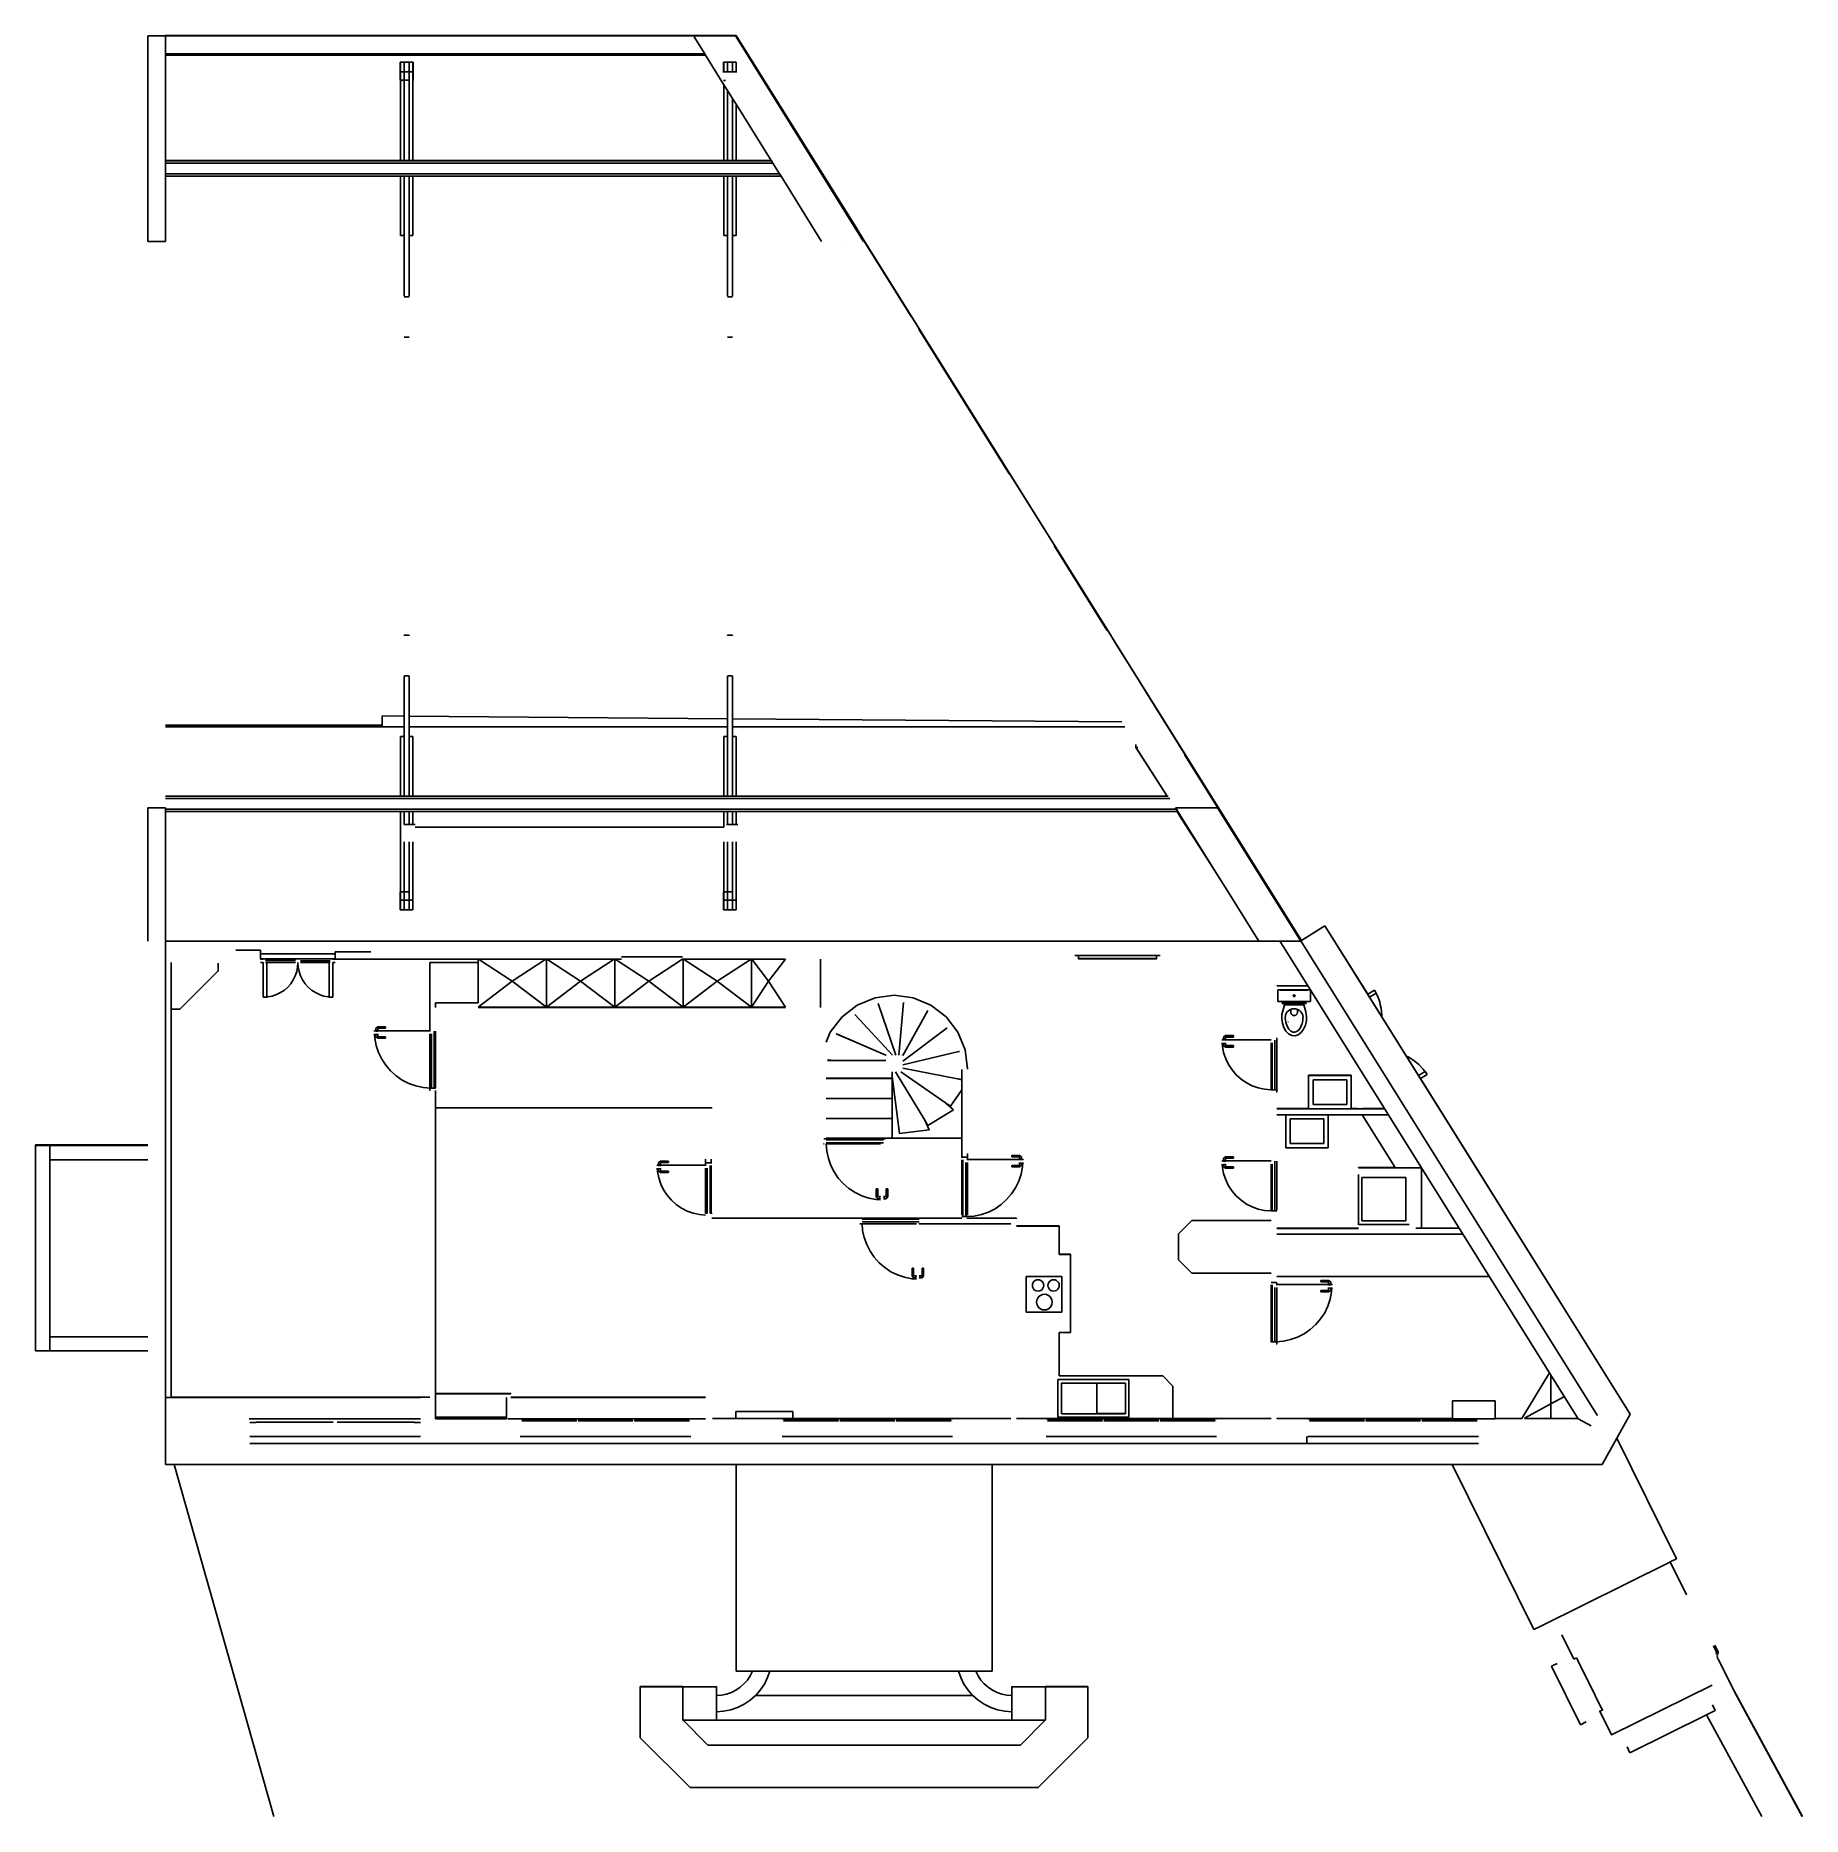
# Model space of a CAD drawing. Header units: metres. Extents: x -0.4 to 24.5, y -3 to 22.
import ezdxf

# ---------------------------------------------------------------- set-up
doc = ezdxf.new("R2010")
doc.units = ezdxf.units.M
for name, color, linetype in [('01_DALLE_INT-F', 7, 'CONTINUOUS'), ('02_MURS_MAISON-F', 7, 'CONTINUOUS'), ('04_MENUISERIE-F', 7, 'CONTINUOUS'), ('06_CLOISON-F', 7, 'CONTINUOUS'), ('07_DOUBLAGE-F', 7, 'CONTINUOUS'), ('08_MEUBLES___SANITAIRE-F', 7, 'CONTINUOUS'), ('23_TN-F', 7, 'CONTINUOUS'), ('LAYER0-F', 7, 'CONTINUOUS'), ('Z_01_TOITURE-F', 7, 'CONTINUOUS'), ('Z_02_R_0-F', 7, 'CONTINUOUS'), ('Z_03_R-1-F', 7, 'CONTINUOUS'), ('Z_04_EXT_-F', 7, 'CONTINUOUS'), ('Z_1_R+1-F', 7, 'CONTINUOUS')]:
    doc.layers.add(name, color=color, linetype=linetype)

msp = doc.modelspace()

# ---------------------------------------------------------------- linework, layer by layer
at = {"layer": '01_DALLE_INT-F', "color": 7}
for points in [[(17.509, 8.661), (17.074, 8.661)], [(5.154, 8.026), (5.154, 8.051)], [(5.234, 8.021), (5.234, 7.221)], [(5.154, 7.191), (5.154, 7.982)], [(16.994, 7.856), (16.994, 7.196)], [(17.074, 7.926), (17.074, 7.166)], [(17.074, 6.931), (17.094, 6.931)], [(10.733, 6.517), (12.644, 6.517)], [(12.644, 6.246), (12.644, 6.301)], [(12.724, 6.301), (12.724, 6.216)], [(9.034, 6.221), (9.034, 6.136)], [(9.034, 6.092), (9.034, 5.461)], [(9.114, 6.221), (9.114, 6.166)], [(9.114, 6.131), (9.114, 5.461)], [(12.644, 5.441), (12.644, 6.211)], [(12.724, 6.172), (12.724, 5.441)], [(16.994, 6.151), (16.994, 5.491)], [(17.074, 6.191), (17.074, 5.508)], [(19.112, 6.096), (19.112, 5.251)], [(12.004, 5.311), (11.209, 5.311)], [(11.239, 5.391), (12.044, 5.391)], [(12.724, 5.391), (13.331, 5.391)], [(19.112, 5.251), (19.034, 5.251)], [(19.034, 5.251), (19.112, 5.251)], [(16.994, 4.451), (16.994, 3.651)], [(17.074, 4.481), (17.074, 4.456)], [(17.074, 3.621), (17.074, 4.412)], [(20.933, 2.571), (20.933, 3.182)], [(20.933, 3.182), (20.933, 2.775)], [(21.123, 2.878), (20.933, 2.775), (20.562, 2.574)], [(9.134, 2.571), (9.464, 2.571)], [(10.264, 2.571), (13.334, 2.571)], [(12.473, 2.571), (12.453, 2.571)], [(15.614, 2.571), (16.994, 2.571)], [(17.074, 2.571), (19.546, 2.571)], [(17.513, 2.571), (17.098, 2.571)], [(20.522, 2.571), (20.146, 2.571)], [(21.315, 2.571), (20.56, 2.571)], [(20.56, 2.571), (20.933, 2.571)]]:
    msp.add_lwpolyline(points, dxfattribs=at)
at = {"layer": '02_MURS_MAISON-F', "color": 7}
for points in [[(9.465, 22.03), (1.188, 22.03)], [(1.188, 22.03), (1.188, 19.134)], [(8.875, 22.03), (9.465, 22.03)], [(8.875, 22.013), (9.024, 21.775), (9.027, 21.769), (9.028, 21.768), (9.029, 21.766), (9.034, 21.758), (9.034, 21.757), (9.035, 21.757), (9.295, 21.34), (9.345, 21.26), (9.415, 21.148), (9.465, 21.067), (9.961, 20.272), (9.962, 20.271), (9.984, 20.234), (10.076, 20.088), (10.098, 20.052), (10.67, 19.134)], [(11.26, 19.134), (9.465, 22.013), (9.465, 22.03)], [(1.438, 21.775), (1.438, 20.272)], [(9.029, 21.766), (1.438, 21.766)], [(1.438, 21.758), (1.438, 21.766)], [(9.035, 21.757), (1.438, 21.757)], [(9.034, 21.758), (9.029, 21.766)], [(1.438, 20.234), (1.438, 19.134)], [(1.438, 20.052), (1.438, 20.088)], [(10.978, 19.134), (10.978, 19.134)], [(11.932, 18.08), (11.19, 19.267)], [(11.19, 19.267), (11.19, 19.264), (11.931, 18.079), (11.932, 18.077)], [(11.19, 19.267), (11.932, 18.08)], [(11.931, 18.079), (11.932, 18.08)], [(11.931, 18.079), (11.932, 18.08)], [(11.932, 18.077), (11.932, 18.08)], [(13.31, 15.867), (12.038, 17.902)], [(12.038, 17.902), (12.038, 17.899), (13.308, 15.866), (13.31, 15.864)], [(12.038, 17.902), (13.31, 15.867)], [(12.568, 17.063), (12.568, 17.06), (13.308, 15.875), (13.31, 15.872)], [(13.31, 15.872), (13.31, 15.876), (12.568, 17.063)], [(12.568, 17.06), (12.568, 17.063)], [(13.308, 15.875), (13.31, 15.876)], [(13.308, 15.866), (13.31, 15.867)], [(13.308, 15.866), (13.31, 15.867)], [(13.31, 15.864), (13.31, 15.867)], [(13.946, 14.858), (13.946, 14.855), (14.686, 13.67), (14.688, 13.667)], [(14.688, 13.667), (14.688, 13.671), (13.946, 14.858)], [(13.946, 14.855), (13.946, 14.858)], [(14.688, 13.659), (14.688, 13.666), (13.946, 14.853)], [(13.946, 14.853), (13.946, 14.846), (14.684, 13.664)], [(14.688, 13.666), (14.684, 13.664)], [(14.684, 13.664), (14.688, 13.659)], [(14.688, 13.659), (14.684, 13.664)], [(14.686, 13.67), (14.688, 13.671)], [(15.084, 13.038), (15.436, 12.475), (17.414, 9.31), (17.422, 9.297)], [(4.487, 12.458), (4.487, 12.457), (4.485, 12.328), (4.485, 12.306), (4.485, 12.306)], [(4.485, 12.306), (4.485, 12.328), (4.487, 12.457)], [(4.795, 12.454), (4.487, 12.457)], [(9.345, 12.417), (4.865, 12.454)], [(14.896, 12.372), (9.415, 12.417)], [(15.093, 12.016), (15.119, 12.015)], [(1.188, 9.286), (1.188, 11.165)], [(1.188, 11.165), (1.188, 9.289)], [(1.438, 11.165), (1.438, 11.111)], [(15.65, 11.165), (15.662, 11.147), (15.684, 11.111), (15.72, 11.053), (15.721, 11.052), (16.199, 10.288), (16.34, 10.063), (16.359, 10.032), (16.824, 9.289)], [(16.56, 10.67), (16.56, 10.671), (16.237, 11.187), (16.237, 11.188)], [(16.237, 11.188), (16.56, 10.671), (16.56, 10.67)], [(16.24, 11.165), (17.414, 9.289)], [(9.295, 10.891), (4.951, 10.891)], [(16.56, 10.671), (16.56, 10.671)], [(16.56, 10.671), (16.56, 10.67)], [(16.95, 10.047), (16.949, 10.048), (16.626, 10.564), (16.626, 10.565)], [(16.626, 10.565), (16.95, 10.048), (16.95, 10.047)], [(16.95, 10.048), (16.949, 10.048)], [(16.949, 10.048), (16.95, 10.047)], [(17.414, 9.289), (1.438, 9.289)], [(2.425, 9.286), (2.425, 9.288)], [(2.425, 9.288), (4.325, 9.288)], [(4.325, 9.288), (4.325, 9.286)], [(4.325, 9.286), (4.325, 9.288)], [(8.714, 9.288), (7.854, 9.288)], [(7.854, 9.288), (7.854, 9.286)], [(7.854, 9.286), (7.854, 9.288)], [(8.714, 9.286), (8.714, 9.288)], [(15.434, 9.287), (14.234, 9.287)], [(14.234, 9.287), (14.234, 9.286)], [(14.234, 9.286), (14.234, 9.287)], [(15.434, 9.286), (15.434, 9.287)], [(17.119, 9.289), (17.414, 9.289)], [(17.414, 9.292), (17.418, 9.294), (17.422, 9.297), (17.753, 9.504)], [(17.414, 9.291), (17.753, 9.503)], [(17.422, 9.297), (17.414, 9.31)], [(17.414, 9.286), (17.414, 9.292)], [(22.047, 2.631), (17.753, 9.503), (17.753, 9.504)], [(17.753, 9.504), (18.355, 8.54), (18.381, 8.498), (19.07, 7.396), (19.097, 7.353), (22.047, 2.631), (22.047, 2.631), (21.861, 2.294), (21.86, 2.294), (21.654, 1.921)], [(18.355, 8.54), (17.753, 9.504)], [(2.425, 9.163), (2.775, 9.163)], [(2.775, 9.163), (2.775, 9.161)], [(2.775, 9.161), (2.775, 9.163)], [(4.325, 9.138), (3.825, 9.138)], [(3.825, 9.138), (3.825, 9.136)], [(3.825, 9.136), (3.825, 9.138)], [(1.188, 6.42), (-0.392, 6.42)], [(-0.392, 6.42), (-0.392, 3.522)], [(-0.392, 6.412), (1.188, 6.412)], [(-0.392, 3.522), (-0.392, 6.412)], [(-0.192, 6.42), (-0.192, 3.522)], [(1.188, 6.412), (-0.192, 6.412)], [(-0.192, 6.212), (-0.192, 6.412)], [(1.188, 6.212), (-0.192, 6.212)], [(-0.392, 3.522), (1.188, 3.522)], [(-0.192, 3.722), (1.188, 3.722)], [(2.623, 2.568), (2.623, 2.567)], [(2.624, 2.567), (2.624, 2.568)], [(2.624, 2.568), (2.624, 2.567)], [(2.624, 2.567), (5.023, 2.567)], [(2.644, 2.567), (2.624, 2.567)], [(6.429, 2.567), (6.429, 2.568)], [(6.429, 2.568), (6.429, 2.567)], [(8.828, 2.567), (6.429, 2.567)], [(8.808, 2.567), (8.828, 2.567)], [(8.828, 2.567), (8.828, 2.567)], [(9.708, 2.569), (9.708, 2.567)], [(9.893, 2.569), (9.893, 2.567)], [(12.513, 2.567), (10.114, 2.567)], [(10.114, 2.567), (10.114, 2.567)], [(12.493, 2.567), (12.513, 2.567)], [(12.513, 2.567), (12.513, 2.567)], [(12.613, 2.571), (12.613, 2.567)], [(12.828, 2.571), (12.828, 2.567)], [(13.828, 2.567), (13.828, 2.569)], [(13.828, 2.569), (13.828, 2.567)], [(13.828, 2.567), (16.228, 2.567)], [(13.848, 2.567), (13.828, 2.567)], [(16.228, 2.567), (16.228, 2.567)], [(17.513, 2.567), (17.513, 2.571)], [(17.513, 2.571), (17.513, 2.567)], [(17.513, 2.567), (19.913, 2.567)], [(17.534, 2.567), (17.513, 2.567)], [(19.913, 2.567), (19.913, 2.567)], [(21.583, 2.614), (21.583, 2.619)], [(1.438, 1.921), (1.438, 2.317)], [(2.624, 2.317), (5.023, 2.317)], [(6.429, 2.317), (8.828, 2.317)], [(10.114, 2.317), (12.513, 2.317)], [(13.828, 2.317), (16.228, 2.317)], [(17.498, 2.217), (17.498, 2.317)], [(19.913, 2.317), (17.513, 2.317)], [(2.624, 2.217), (19.913, 2.217)], [(19.913, 2.217), (17.498, 2.217)], [(21.654, 1.921), (1.438, 1.921)]]:
    msp.add_lwpolyline(points, dxfattribs=at)
at = {"layer": '04_MENUISERIE-F', "color": 7}
for points in [[(15.891, 11.165), (15.891, 11.165)], [(15.892, 11.165), (15.892, 11.165)], [(15.893, 11.165), (15.893, 11.165)], [(15.903, 11.165), (15.903, 11.165)], [(15.904, 11.165), (15.904, 11.165)], [(15.904, 11.165), (15.904, 11.165)], [(15.904, 11.165), (15.904, 11.165)], [(15.905, 11.165), (15.905, 11.165)], [(15.915, 11.165), (15.915, 11.165)], [(15.916, 11.165), (15.916, 11.165)], [(15.917, 11.165), (15.917, 11.165)], [(15.926, 11.165), (15.926, 11.165)], [(15.927, 11.165), (15.927, 11.165)], [(15.928, 11.165), (15.928, 11.165)], [(3.825, 9.108), (2.775, 9.108)], [(2.784, 9.038), (3.817, 9.038)], [(3.79, 9.038), (2.81, 9.038)], [(2.81, 9.038), (2.81, 9.036)], [(2.81, 9.038), (2.81, 9.038)], [(2.845, 9.036), (2.845, 9.038)], [(3.265, 9.036), (3.265, 9.038)], [(3.3, 9.038), (3.265, 9.038)], [(3.3, 9.038), (3.79, 9.038)], [(3.3, 9.036), (3.3, 9.038)], [(3.3, 9.038), (3.3, 9.038)], [(3.3, 9.038), (3.3, 9.038)], [(3.335, 9.036), (3.335, 9.038)], [(3.755, 9.036), (3.755, 9.038)], [(3.79, 9.038), (3.79, 9.038)], [(3.79, 9.036), (3.79, 9.038)], [(8.714, 9.068), (7.854, 9.068)], [(15.434, 9.087), (14.234, 9.087)], [(14.284, 9.086), (14.284, 9.087)], [(14.284, 9.087), (15.384, 9.087)], [(14.284, 9.037), (15.384, 9.037)], [(15.384, 9.087), (15.384, 9.086)], [(15.384, 9.086), (15.384, 9.087)], [(2.81, 8.986), (2.81, 8.498)], [(3.3, 8.986), (3.296, 8.924), (3.284, 8.861), (3.263, 8.8), (3.235, 8.743), (3.199, 8.689), (3.157, 8.641), (3.109, 8.599), (3.055, 8.563), (2.998, 8.535), (2.937, 8.514), (2.874, 8.502), (2.81, 8.498)], [(2.845, 9.015), (3.265, 9.015)], [(2.845, 8.988), (3.265, 8.988)], [(2.86, 8.498), (2.86, 8.988)], [(3.265, 8.988), (2.86, 8.988)], [(3.3, 8.986), (3.304, 8.924), (3.317, 8.861), (3.338, 8.8), (3.366, 8.743), (3.401, 8.689), (3.444, 8.641), (3.492, 8.599), (3.545, 8.563), (3.603, 8.535), (3.638, 8.523), (3.664, 8.514), (3.726, 8.502), (3.79, 8.498)], [(3.335, 9.013), (3.755, 9.013)], [(3.335, 8.988), (3.755, 8.988)], [(3.74, 8.498), (3.74, 8.988)], [(3.755, 8.988), (3.74, 8.988)], [(3.79, 8.986), (3.79, 8.498)], [(18.355, 8.54), (18.448, 8.599)], [(18.474, 8.556), (18.381, 8.498)], [(18.448, 8.599), (18.474, 8.556)], [(18.553, 8.224), (18.554, 8.252), (18.544, 8.343), (18.532, 8.394), (18.523, 8.432), (18.491, 8.518), (18.448, 8.599)], [(2.81, 8.498), (2.86, 8.498)], [(3.79, 8.498), (3.74, 8.498)], [(4.374, 8.021), (4.374, 8.026)], [(4.374, 8.026), (4.394, 8.026)], [(4.534, 8.083), (4.424, 8.083), (4.394, 8.063)], [(4.424, 8.083), (4.394, 8.063)], [(4.394, 8.063), (4.394, 8.023)], [(4.394, 8.033), (4.424, 8.033)], [(4.394, 8.033), (4.394, 8.033)], [(4.394, 8.023), (4.424, 8.023)], [(4.424, 8.033), (4.424, 8.063)], [(4.424, 8.063), (4.534, 8.063)], [(4.424, 8.063), (4.424, 8.033)], [(4.424, 8.033), (4.424, 8.033)], [(4.424, 8.023), (4.424, 8.033)], [(5.164, 8.026), (4.424, 8.026)], [(4.534, 8.063), (4.534, 8.083)], [(4.534, 8.083), (4.534, 8.083)], [(5.219, 8.021), (5.219, 7.221)], [(4.377, 7.982), (4.38, 7.922), (4.4, 7.82), (4.433, 7.721), (4.479, 7.627), (4.536, 7.541), (4.604, 7.462), (4.682, 7.392), (4.767, 7.333), (4.86, 7.286), (4.958, 7.252), (5.06, 7.23), (5.164, 7.221), (5.234, 7.221)], [(4.394, 7.982), (4.394, 7.943)], [(4.394, 7.973), (4.424, 7.973)], [(4.394, 7.943), (4.424, 7.923), (4.534, 7.923)], [(4.424, 7.943), (4.424, 7.982)], [(4.424, 7.973), (4.424, 7.943)], [(4.534, 7.943), (4.424, 7.943)], [(4.424, 7.943), (4.424, 7.943)], [(4.424, 7.943), (4.424, 7.943)], [(4.534, 7.923), (4.534, 7.943)], [(4.534, 7.943), (4.534, 7.943)], [(5.179, 7.982), (5.179, 7.221)], [(16.304, 7.896), (16.304, 7.901)], [(16.304, 7.901), (16.324, 7.901)], [(16.307, 7.856), (16.309, 7.81), (16.327, 7.721), (16.356, 7.634), (16.396, 7.552), (16.445, 7.476), (16.505, 7.407), (16.573, 7.346), (16.648, 7.294), (16.729, 7.253), (16.814, 7.223), (16.903, 7.204), (16.994, 7.196), (17.064, 7.196)], [(16.464, 7.958), (16.354, 7.958), (16.324, 7.938)], [(16.324, 7.938), (16.324, 7.898)], [(16.324, 7.938), (16.324, 7.938)], [(16.324, 7.908), (16.354, 7.908)], [(16.324, 7.908), (16.324, 7.908)], [(16.324, 7.898), (16.354, 7.898)], [(16.324, 7.856), (16.324, 7.818)], [(16.324, 7.848), (16.354, 7.848)], [(16.324, 7.818), (16.354, 7.798), (16.464, 7.798)], [(16.354, 7.908), (16.354, 7.938)], [(16.354, 7.938), (16.464, 7.938)], [(16.354, 7.938), (16.354, 7.908)], [(16.354, 7.908), (16.354, 7.908)], [(16.354, 7.898), (16.354, 7.908)], [(16.994, 7.901), (16.354, 7.901)], [(16.354, 7.818), (16.354, 7.856)], [(16.354, 7.848), (16.354, 7.818)], [(16.464, 7.818), (16.354, 7.818)], [(16.354, 7.818), (16.354, 7.818)], [(16.354, 7.818), (16.354, 7.818)], [(16.464, 7.938), (16.464, 7.958)], [(16.464, 7.958), (16.464, 7.958)], [(16.464, 7.798), (16.464, 7.818)], [(16.464, 7.818), (16.464, 7.818)], [(17.009, 7.856), (17.009, 7.196)], [(17.049, 7.896), (17.049, 7.196)], [(18.899, 7.67), (18.924, 7.658), (19.002, 7.61), (19.073, 7.552), (19.136, 7.485), (19.19, 7.411)], [(19.163, 7.453), (19.07, 7.396)], [(19.097, 7.353), (19.19, 7.411)], [(19.19, 7.411), (19.163, 7.453)], [(5.164, 7.217), (5.164, 7.221)], [(5.234, 7.221), (5.234, 7.217)], [(5.234, 7.217), (5.234, 7.221)], [(16.994, 7.191), (16.994, 7.196)], [(17.064, 7.196), (17.064, 7.191)], [(17.064, 7.191), (17.064, 7.196)], [(10.703, 6.501), (10.703, 6.506)], [(10.703, 6.506), (10.733, 6.506)], [(10.733, 6.506), (10.703, 6.506)], [(10.733, 6.506), (10.733, 6.501)], [(10.733, 6.491), (11.539, 6.491)], [(10.733, 6.451), (11.539, 6.451)], [(10.733, 6.436), (10.742, 6.333), (10.764, 6.231), (10.798, 6.133), (10.846, 6.04), (10.904, 5.954), (10.974, 5.877), (11.053, 5.809), (11.14, 5.751), (11.234, 5.706), (11.332, 5.673), (11.434, 5.653), (11.498, 5.649)], [(10.764, 6.231), (10.742, 6.333)], [(11.498, 6.446), (11.498, 6.451)], [(11.569, 6.506), (11.539, 6.506)], [(11.539, 6.506), (11.539, 6.501)], [(13.344, 6.253), (13.344, 6.273)], [(13.344, 6.273), (13.454, 6.273), (13.484, 6.253)], [(13.344, 6.273), (13.344, 6.273)], [(13.454, 6.273), (13.484, 6.253)], [(8.354, 6.131), (8.354, 6.136)], [(8.354, 6.136), (8.374, 6.136)], [(9.034, 5.432), (8.953, 5.439), (8.864, 5.458), (8.779, 5.488), (8.698, 5.529), (8.623, 5.581), (8.555, 5.642), (8.495, 5.711), (8.445, 5.787), (8.406, 5.869), (8.377, 5.956), (8.36, 6.045), (8.356, 6.092)], [(8.514, 6.193), (8.404, 6.193), (8.374, 6.173)], [(8.404, 6.193), (8.374, 6.173)], [(8.374, 6.173), (8.374, 6.133)], [(8.374, 6.143), (8.404, 6.143)], [(8.374, 6.143), (8.374, 6.143)], [(8.374, 6.133), (8.404, 6.133)], [(8.374, 6.092), (8.374, 6.053)], [(8.374, 6.083), (8.404, 6.083)], [(8.374, 6.053), (8.404, 6.033), (8.514, 6.033)], [(8.404, 6.143), (8.404, 6.173)], [(8.404, 6.173), (8.514, 6.173)], [(8.404, 6.173), (8.404, 6.143)], [(8.404, 6.143), (8.404, 6.143)], [(8.404, 6.133), (8.404, 6.143)], [(9.044, 6.136), (8.404, 6.136)], [(8.404, 6.053), (8.404, 6.092)], [(8.404, 6.083), (8.404, 6.053)], [(8.514, 6.053), (8.404, 6.053)], [(8.404, 6.053), (8.404, 6.053)], [(8.404, 6.053), (8.404, 6.053)], [(8.514, 6.173), (8.514, 6.193)], [(8.514, 6.193), (8.514, 6.193)], [(8.514, 6.033), (8.514, 6.053)], [(8.514, 6.053), (8.514, 6.053)], [(9.044, 6.161), (9.044, 6.166)], [(9.059, 6.092), (9.059, 5.461)], [(9.099, 5.461), (9.099, 6.131)], [(9.114, 6.161), (9.114, 6.166)], [(12.714, 6.246), (12.644, 6.246)], [(12.644, 6.246), (12.644, 6.241)], [(12.644, 6.246), (12.714, 6.246)], [(13.501, 6.172), (13.497, 6.112), (13.477, 6.01), (13.444, 5.911), (13.399, 5.817), (13.342, 5.731), (13.273, 5.652), (13.196, 5.582), (13.11, 5.523), (13.017, 5.476), (12.919, 5.442), (12.818, 5.42), (12.714, 5.411), (12.644, 5.411)], [(12.659, 5.441), (12.659, 6.211)], [(12.699, 6.172), (12.699, 5.441)], [(12.714, 6.241), (12.714, 6.246)], [(12.714, 6.216), (13.454, 6.216)], [(13.454, 6.253), (13.344, 6.253)], [(13.484, 6.133), (13.454, 6.113), (13.344, 6.113)], [(13.344, 6.113), (13.344, 6.133)], [(13.344, 6.133), (13.454, 6.133)], [(13.344, 6.133), (13.344, 6.133)], [(13.454, 6.213), (13.454, 6.253)], [(13.454, 6.253), (13.454, 6.223)], [(13.484, 6.223), (13.454, 6.223)], [(13.454, 6.223), (13.454, 6.223)], [(13.454, 6.133), (13.454, 6.172)], [(13.484, 6.163), (13.454, 6.163)], [(13.454, 6.163), (13.454, 6.133)], [(13.454, 6.133), (13.454, 6.133)], [(13.484, 6.253), (13.484, 6.213)], [(13.484, 6.223), (13.484, 6.223)], [(13.504, 6.216), (13.484, 6.216)], [(13.484, 6.172), (13.484, 6.133)], [(13.504, 6.211), (13.504, 6.216)], [(16.304, 6.191), (16.304, 6.196)], [(16.304, 6.196), (16.324, 6.196)], [(16.307, 6.151), (16.309, 6.105), (16.327, 6.016), (16.356, 5.929), (16.396, 5.847), (16.445, 5.771), (16.505, 5.702), (16.573, 5.641), (16.648, 5.589), (16.729, 5.548), (16.814, 5.518), (16.903, 5.499), (16.994, 5.491), (17.064, 5.491)], [(16.324, 6.233), (16.354, 6.253), (16.464, 6.253)], [(16.464, 6.253), (16.354, 6.253), (16.324, 6.233)], [(16.324, 6.193), (16.324, 6.233)], [(16.324, 6.233), (16.324, 6.233)], [(16.324, 6.233), (16.324, 6.233)], [(16.324, 6.203), (16.354, 6.203)], [(16.354, 6.203), (16.324, 6.203)], [(16.354, 6.193), (16.324, 6.193)], [(16.324, 6.151), (16.324, 6.113)], [(16.324, 6.143), (16.354, 6.143)], [(16.324, 6.113), (16.354, 6.093), (16.464, 6.093)], [(16.464, 6.233), (16.354, 6.233)], [(16.354, 6.233), (16.354, 6.203)], [(16.354, 6.203), (16.354, 6.193)], [(16.354, 6.196), (16.354, 6.203)], [(16.994, 6.196), (16.354, 6.196)], [(16.354, 6.113), (16.354, 6.151)], [(16.354, 6.143), (16.354, 6.113)], [(16.464, 6.113), (16.354, 6.113)], [(16.354, 6.113), (16.354, 6.113)], [(16.354, 6.113), (16.354, 6.113)], [(16.464, 6.253), (16.464, 6.233)], [(16.464, 6.093), (16.464, 6.113)], [(16.464, 6.113), (16.464, 6.113)], [(17.009, 6.151), (17.009, 5.491)], [(17.049, 6.191), (17.049, 5.491)], [(11.459, 5.803), (11.439, 5.803)], [(11.439, 5.803), (11.439, 5.693), (11.459, 5.663)], [(11.439, 5.803), (11.439, 5.803)], [(11.459, 5.693), (11.459, 5.803)], [(11.459, 5.803), (11.459, 5.803)], [(11.578, 5.693), (11.578, 5.803)], [(11.578, 5.803), (11.599, 5.803)], [(11.599, 5.803), (11.599, 5.693), (11.578, 5.663)], [(11.578, 5.803), (11.578, 5.803)], [(11.599, 5.803), (11.599, 5.803)], [(11.498, 5.693), (11.459, 5.693)], [(11.459, 5.693), (11.459, 5.693)], [(11.459, 5.663), (11.489, 5.663)], [(11.489, 5.693), (11.498, 5.693)], [(11.489, 5.693), (11.489, 5.663)], [(11.489, 5.663), (11.489, 5.693)], [(11.489, 5.693), (11.489, 5.693)], [(11.489, 5.663), (11.498, 5.663)], [(11.549, 5.693), (11.539, 5.693)], [(11.539, 5.693), (11.578, 5.693)], [(11.549, 5.663), (11.539, 5.663)], [(11.549, 5.693), (11.549, 5.663)], [(11.549, 5.663), (11.549, 5.693)], [(11.549, 5.693), (11.549, 5.693)], [(11.578, 5.663), (11.549, 5.663)], [(11.578, 5.693), (11.578, 5.693)], [(8.864, 5.458), (8.953, 5.439)], [(11.239, 5.391), (11.209, 5.391)], [(11.239, 5.386), (11.239, 5.391)], [(11.239, 5.376), (12.044, 5.376)], [(11.239, 5.336), (12.044, 5.336)], [(11.239, 5.321), (11.247, 5.218), (11.269, 5.116), (11.304, 5.018), (11.351, 4.925), (11.41, 4.839), (11.479, 4.762), (11.558, 4.694), (11.645, 4.636), (11.739, 4.591), (11.838, 4.558), (11.94, 4.538), (12.004, 4.534)], [(12.004, 5.332), (12.004, 5.336)], [(12.074, 5.391), (12.044, 5.391)], [(12.074, 5.386), (12.074, 5.391)], [(12.659, 5.436), (12.659, 5.411)], [(12.699, 5.436), (12.699, 5.411)], [(12.714, 5.407), (12.714, 5.411)], [(16.994, 5.487), (16.994, 5.491)], [(17.064, 5.491), (17.064, 5.487)], [(17.064, 5.487), (17.064, 5.491)], [(11.269, 5.116), (11.247, 5.218)], [(11.964, 4.688), (11.944, 4.688)], [(11.944, 4.688), (11.944, 4.578), (11.964, 4.548)], [(11.944, 4.688), (11.944, 4.688)], [(11.964, 4.578), (11.964, 4.688)], [(11.964, 4.688), (11.964, 4.688)], [(11.994, 4.578), (11.964, 4.578)], [(11.964, 4.578), (11.964, 4.578)], [(11.964, 4.548), (11.994, 4.548)], [(11.994, 4.578), (12.004, 4.578)], [(12.004, 4.578), (11.994, 4.578)], [(11.994, 4.578), (11.994, 4.548)], [(11.994, 4.578), (11.994, 4.578)], [(11.994, 4.548), (11.994, 4.578)], [(11.994, 4.548), (12.004, 4.548)], [(12.054, 4.578), (12.044, 4.578)], [(12.044, 4.578), (12.054, 4.578)], [(12.054, 4.548), (12.044, 4.548)], [(12.054, 4.578), (12.054, 4.548)], [(12.054, 4.578), (12.054, 4.578)], [(12.054, 4.578), (12.084, 4.578)], [(12.054, 4.548), (12.054, 4.578)], [(12.084, 4.548), (12.054, 4.548)], [(12.084, 4.578), (12.084, 4.688)], [(12.084, 4.688), (12.104, 4.688)], [(12.104, 4.688), (12.104, 4.578), (12.084, 4.548)], [(12.084, 4.688), (12.084, 4.688)], [(12.084, 4.578), (12.084, 4.578)], [(12.104, 4.688), (12.104, 4.688)], [(17.694, 4.493), (17.694, 4.513)], [(17.694, 4.513), (17.804, 4.513), (17.834, 4.493)], [(17.694, 4.513), (17.694, 4.513)], [(17.804, 4.513), (17.834, 4.493)], [(17.064, 4.486), (16.994, 4.486)], [(16.994, 4.486), (17.064, 4.486)], [(17.851, 4.412), (17.847, 4.352), (17.827, 4.25), (17.794, 4.151), (17.749, 4.058), (17.692, 3.971), (17.623, 3.892), (17.546, 3.822), (17.46, 3.763), (17.367, 3.716), (17.269, 3.682), (17.168, 3.66), (17.064, 3.651), (16.994, 3.651)], [(17.009, 4.451), (17.009, 3.651)], [(17.049, 4.412), (17.049, 3.651)], [(17.064, 4.481), (17.064, 4.486)], [(17.064, 4.456), (17.804, 4.456)], [(17.804, 4.493), (17.694, 4.493)], [(17.834, 4.373), (17.804, 4.353), (17.694, 4.353)], [(17.694, 4.353), (17.694, 4.373)], [(17.694, 4.373), (17.804, 4.373)], [(17.694, 4.373), (17.694, 4.373)], [(17.804, 4.463), (17.804, 4.493)], [(17.804, 4.493), (17.804, 4.463)], [(17.834, 4.463), (17.804, 4.463)], [(17.804, 4.463), (17.804, 4.463)], [(17.804, 4.453), (17.804, 4.463)], [(17.834, 4.453), (17.804, 4.453)], [(17.804, 4.373), (17.804, 4.412)], [(17.834, 4.403), (17.804, 4.403)], [(17.804, 4.403), (17.804, 4.373)], [(17.804, 4.373), (17.804, 4.373)], [(17.834, 4.493), (17.834, 4.453)], [(17.834, 4.463), (17.834, 4.463)], [(17.854, 4.456), (17.834, 4.456)], [(17.834, 4.412), (17.834, 4.373)], [(17.854, 4.451), (17.854, 4.456)], [(16.994, 3.651), (16.994, 3.647)], [(16.994, 3.647), (16.994, 3.651)], [(17.064, 3.647), (17.064, 3.651)], [(2.644, 2.567), (2.644, 2.568)], [(2.654, 2.567), (2.654, 2.567)], [(2.658, 2.567), (2.657, 2.568)], [(2.661, 2.567), (2.66, 2.568)], [(2.663, 2.568), (2.664, 2.567)], [(2.714, 2.567), (2.714, 2.567)], [(2.714, 2.567), (3.794, 2.567)], [(3.794, 2.567), (2.714, 2.567)], [(2.714, 2.517), (3.794, 2.517)], [(3.399, 2.567), (3.4, 2.568)], [(3.402, 2.567), (3.403, 2.568)], [(3.406, 2.568), (3.405, 2.567)], [(3.419, 2.567), (3.419, 2.568)], [(3.439, 2.567), (3.439, 2.568)], [(3.453, 2.567), (3.452, 2.568)], [(3.456, 2.567), (3.455, 2.568)], [(3.457, 2.568), (3.458, 2.567)], [(3.794, 2.567), (3.794, 2.567)], [(3.854, 2.567), (3.854, 2.567)], [(3.854, 2.567), (4.934, 2.567)], [(4.934, 2.567), (3.854, 2.567)], [(3.854, 2.517), (4.934, 2.517)], [(4.189, 2.567), (4.19, 2.568)], [(4.191, 2.567), (4.192, 2.568)], [(4.195, 2.568), (4.194, 2.567)], [(4.208, 2.567), (4.208, 2.568)], [(4.228, 2.567), (4.228, 2.568)], [(4.242, 2.567), (4.241, 2.568)], [(4.246, 2.567), (4.244, 2.568)], [(4.247, 2.568), (4.248, 2.567)], [(4.934, 2.567), (4.934, 2.567)], [(4.983, 2.567), (4.984, 2.568)], [(4.986, 2.567), (4.987, 2.568)], [(4.99, 2.568), (4.989, 2.567)], [(4.994, 2.567), (4.994, 2.567)], [(5.003, 2.567), (5.003, 2.568)], [(6.333, 2.567), (6.333, 2.568)], [(6.353, 2.567), (6.353, 2.568)], [(6.373, 2.567), (6.373, 2.568)], [(6.449, 2.567), (6.449, 2.568)], [(6.449, 2.568), (6.449, 2.567)], [(7.224, 2.567), (6.449, 2.567)], [(7.224, 2.567), (7.204, 2.557), (6.469, 2.557), (6.449, 2.567)], [(6.449, 2.537), (6.469, 2.547)], [(7.222, 2.537), (6.449, 2.537)], [(6.463, 2.567), (6.462, 2.568)], [(6.466, 2.567), (6.465, 2.568)], [(6.468, 2.568), (6.469, 2.567)], [(6.469, 2.556), (6.469, 2.557)], [(7.204, 2.567), (7.205, 2.568)], [(7.204, 2.556), (7.204, 2.557)], [(7.204, 2.547), (7.224, 2.537)], [(7.207, 2.567), (7.208, 2.568)], [(7.211, 2.568), (7.21, 2.567)], [(7.224, 2.567), (7.224, 2.568)], [(7.224, 2.568), (7.224, 2.567)], [(7.244, 2.568), (7.244, 2.567)], [(7.244, 2.567), (7.264, 2.557), (7.998, 2.557)], [(8.013, 2.567), (7.244, 2.567)], [(7.244, 2.567), (7.244, 2.567)], [(7.244, 2.537), (7.264, 2.547)], [(8.013, 2.537), (7.244, 2.537)], [(7.258, 2.567), (7.257, 2.568)], [(7.261, 2.567), (7.26, 2.568)], [(7.262, 2.568), (7.263, 2.567)], [(7.264, 2.556), (7.264, 2.557)], [(7.994, 2.557), (7.264, 2.557)], [(7.994, 2.567), (7.995, 2.568)], [(7.994, 2.557), (8.013, 2.567)], [(7.994, 2.556), (7.994, 2.557)], [(7.995, 2.546), (8.013, 2.537)], [(7.996, 2.567), (7.997, 2.568)], [(7.998, 2.557), (7.998, 2.556)], [(8, 2.568), (7.999, 2.567)], [(8.013, 2.567), (8.013, 2.568)], [(8.013, 2.568), (8.013, 2.567)], [(8.027, 2.567), (8.027, 2.568)], [(8.033, 2.567), (8.033, 2.568)], [(8.033, 2.568), (8.033, 2.567)], [(8.808, 2.567), (8.033, 2.567)], [(8.808, 2.567), (8.788, 2.557), (8.053, 2.557), (8.033, 2.567)], [(8.033, 2.537), (8.053, 2.547)], [(8.808, 2.537), (8.035, 2.537)], [(8.047, 2.567), (8.046, 2.568)], [(8.05, 2.567), (8.049, 2.568)], [(8.052, 2.568), (8.053, 2.567)], [(8.053, 2.556), (8.053, 2.557)], [(8.788, 2.556), (8.788, 2.557)], [(8.788, 2.547), (8.808, 2.537)], [(8.789, 2.567), (8.79, 2.568)], [(8.791, 2.567), (8.792, 2.568)], [(8.795, 2.568), (8.794, 2.567)], [(8.807, 2.537), (8.808, 2.537)], [(8.808, 2.567), (8.808, 2.568)], [(8.808, 2.568), (8.808, 2.567)], [(8.828, 2.567), (8.828, 2.568)], [(8.853, 2.567), (8.853, 2.568)], [(8.873, 2.567), (8.873, 2.568)], [(8.893, 2.567), (8.893, 2.568)], [(9.933, 2.567), (9.933, 2.569)], [(9.953, 2.567), (9.953, 2.569)], [(9.973, 2.567), (9.973, 2.569)], [(10.908, 2.567), (10.133, 2.567)], [(10.133, 2.567), (10.133, 2.567)], [(10.908, 2.567), (10.888, 2.557), (10.154, 2.557), (10.133, 2.567)], [(10.133, 2.567), (10.133, 2.567)], [(10.133, 2.537), (10.154, 2.547)], [(10.907, 2.537), (10.133, 2.537)], [(10.154, 2.556), (10.154, 2.557)], [(10.76, 2.567), (10.76, 2.571)], [(10.78, 2.567), (10.78, 2.571)], [(10.8, 2.567), (10.8, 2.571)], [(10.82, 2.567), (10.82, 2.571)], [(10.888, 2.556), (10.888, 2.557)], [(10.888, 2.547), (10.908, 2.537)], [(10.908, 2.567), (10.908, 2.567)], [(10.928, 2.567), (10.948, 2.557), (11.683, 2.557)], [(11.698, 2.567), (10.928, 2.567)], [(10.928, 2.567), (10.928, 2.567)], [(10.928, 2.567), (10.928, 2.567)], [(10.928, 2.537), (10.948, 2.547)], [(11.698, 2.537), (10.928, 2.537)], [(10.948, 2.556), (10.948, 2.557)], [(11.678, 2.557), (10.948, 2.557)], [(11.607, 2.567), (11.607, 2.571)], [(11.627, 2.567), (11.627, 2.571)], [(11.647, 2.567), (11.647, 2.571)], [(11.667, 2.567), (11.667, 2.571)], [(11.678, 2.557), (11.698, 2.567)], [(11.678, 2.556), (11.678, 2.557)], [(11.679, 2.546), (11.698, 2.537)], [(11.683, 2.557), (11.683, 2.556)], [(11.698, 2.567), (11.698, 2.567)], [(12.493, 2.567), (11.718, 2.567)], [(11.718, 2.567), (11.718, 2.567)], [(12.493, 2.567), (12.473, 2.557), (11.738, 2.557), (11.718, 2.567)], [(11.718, 2.567), (11.718, 2.567)], [(11.718, 2.537), (11.738, 2.547)], [(12.493, 2.537), (11.719, 2.537)], [(11.738, 2.556), (11.738, 2.557)], [(12.453, 2.567), (12.453, 2.571)], [(12.473, 2.567), (12.473, 2.571)], [(12.473, 2.556), (12.473, 2.557)], [(12.473, 2.547), (12.493, 2.537)], [(12.492, 2.537), (12.493, 2.537)], [(12.493, 2.567), (12.493, 2.571)], [(12.493, 2.567), (12.493, 2.567)], [(13.848, 2.567), (13.848, 2.569)], [(13.848, 2.569), (13.848, 2.567)], [(14.623, 2.567), (13.848, 2.567)], [(14.623, 2.567), (14.603, 2.557), (13.869, 2.557), (13.848, 2.567)], [(13.848, 2.537), (13.869, 2.547)], [(14.622, 2.537), (13.848, 2.537)], [(13.862, 2.567), (13.859, 2.569)], [(13.866, 2.567), (13.862, 2.569)], [(13.865, 2.569), (13.868, 2.567)], [(13.869, 2.556), (13.869, 2.557)], [(14.603, 2.556), (14.603, 2.557)], [(14.603, 2.547), (14.623, 2.537)], [(14.604, 2.567), (14.607, 2.569)], [(14.606, 2.567), (14.609, 2.569)], [(14.612, 2.569), (14.609, 2.567)], [(14.623, 2.567), (14.623, 2.569)], [(14.623, 2.569), (14.623, 2.567)], [(14.643, 2.569), (14.643, 2.567)], [(14.643, 2.567), (14.663, 2.557), (15.398, 2.557)], [(15.413, 2.567), (14.643, 2.567)], [(14.643, 2.567), (14.643, 2.567)], [(14.643, 2.537), (14.663, 2.547)], [(15.413, 2.537), (14.643, 2.537)], [(14.657, 2.567), (14.654, 2.569)], [(14.66, 2.567), (14.657, 2.569)], [(14.66, 2.569), (14.663, 2.567)], [(14.663, 2.556), (14.663, 2.557)], [(15.393, 2.557), (14.663, 2.557)], [(15.393, 2.567), (15.396, 2.569)], [(15.393, 2.557), (15.413, 2.567)], [(15.393, 2.556), (15.393, 2.557)], [(15.394, 2.546), (15.413, 2.537)], [(15.396, 2.567), (15.399, 2.569)], [(15.398, 2.557), (15.398, 2.556)], [(15.402, 2.569), (15.399, 2.567)], [(15.413, 2.567), (15.413, 2.569)], [(15.413, 2.569), (15.413, 2.567)], [(15.433, 2.567), (15.433, 2.569)], [(15.433, 2.569), (15.433, 2.567)], [(16.208, 2.567), (15.433, 2.567)], [(16.208, 2.567), (16.188, 2.557), (15.453, 2.557), (15.433, 2.567)], [(15.433, 2.537), (15.453, 2.547)], [(16.208, 2.537), (15.434, 2.537)], [(15.447, 2.567), (15.444, 2.569)], [(15.45, 2.567), (15.447, 2.569)], [(15.45, 2.569), (15.453, 2.567)], [(15.453, 2.556), (15.453, 2.557)], [(16.188, 2.567), (16.196, 2.571)], [(16.188, 2.556), (16.188, 2.557)], [(16.188, 2.547), (16.208, 2.537)], [(16.191, 2.567), (16.199, 2.571)], [(16.202, 2.571), (16.194, 2.567)], [(16.207, 2.537), (16.208, 2.537)], [(16.208, 2.567), (16.208, 2.571)], [(16.208, 2.571), (16.208, 2.567)], [(16.228, 2.567), (16.228, 2.571)], [(16.349, 2.567), (16.349, 2.571)], [(16.368, 2.567), (16.368, 2.571)], [(16.388, 2.567), (16.388, 2.571)], [(17.078, 2.567), (17.078, 2.571)], [(17.098, 2.567), (17.098, 2.571)], [(17.534, 2.567), (17.534, 2.571)], [(17.534, 2.571), (17.534, 2.567)], [(18.308, 2.567), (17.534, 2.567)], [(18.308, 2.567), (18.288, 2.557), (17.554, 2.557), (17.534, 2.567)], [(17.534, 2.537), (17.554, 2.547)], [(18.307, 2.537), (17.534, 2.537)], [(17.547, 2.567), (17.539, 2.571)], [(17.551, 2.567), (17.542, 2.571)], [(17.545, 2.571), (17.553, 2.567)], [(17.554, 2.556), (17.554, 2.557)], [(18.288, 2.556), (18.288, 2.557)], [(18.288, 2.547), (18.308, 2.537)], [(18.289, 2.567), (18.297, 2.571)], [(18.291, 2.567), (18.3, 2.571)], [(18.303, 2.571), (18.294, 2.567)], [(18.308, 2.567), (18.308, 2.571)], [(18.308, 2.571), (18.308, 2.567)], [(18.328, 2.571), (18.328, 2.567)], [(18.328, 2.567), (18.348, 2.557), (19.083, 2.557)], [(19.098, 2.567), (18.328, 2.567)], [(18.328, 2.567), (18.328, 2.567)], [(18.328, 2.537), (18.348, 2.547)], [(19.098, 2.537), (18.328, 2.537)], [(18.342, 2.567), (18.334, 2.571)], [(18.345, 2.567), (18.337, 2.571)], [(18.34, 2.571), (18.348, 2.567)], [(18.348, 2.556), (18.348, 2.557)], [(19.078, 2.557), (18.348, 2.557)], [(19.078, 2.567), (19.087, 2.571)], [(19.078, 2.557), (19.098, 2.567)], [(19.078, 2.556), (19.078, 2.557)], [(19.079, 2.546), (19.098, 2.537)], [(19.081, 2.567), (19.089, 2.571)], [(19.083, 2.557), (19.083, 2.556)], [(19.092, 2.571), (19.084, 2.567)], [(19.098, 2.567), (19.098, 2.571)], [(19.098, 2.571), (19.098, 2.567)], [(19.118, 2.567), (19.118, 2.571)], [(19.118, 2.571), (19.118, 2.567)], [(19.893, 2.567), (19.118, 2.567)], [(19.893, 2.567), (19.873, 2.557), (19.138, 2.557), (19.118, 2.567)], [(19.118, 2.537), (19.138, 2.547)], [(19.893, 2.537), (19.119, 2.537)], [(19.132, 2.567), (19.124, 2.571)], [(19.135, 2.567), (19.127, 2.571)], [(19.129, 2.571), (19.138, 2.567)], [(19.138, 2.556), (19.138, 2.557)], [(19.873, 2.567), (19.875, 2.568)], [(19.873, 2.556), (19.873, 2.557)], [(19.873, 2.547), (19.893, 2.537)], [(19.876, 2.567), (19.878, 2.568)], [(19.881, 2.568), (19.879, 2.567)], [(19.891, 2.537), (19.893, 2.537)], [(19.893, 2.567), (19.893, 2.568)], [(19.893, 2.568), (19.893, 2.567)], [(19.913, 2.567), (19.913, 2.568)], [(23.269, -0.725), (23.22, -0.627), (23.22, -0.627)], [(23.22, -0.627), (23.22, -0.627)], [(23.22, -0.627), (23.22, -0.627)], [(23.269, -0.725), (23.22, -0.627)], [(23.287, -0.716), (23.238, -0.618)], [(23.247, -0.736), (23.269, -0.725)], [(23.269, -0.725), (23.269, -0.725)], [(23.287, -0.716), (23.283, -0.752)], [(21.293, -0.796), (21.256, -0.814), (21.255, -0.815)], [(21.293, -0.798), (21.256, -0.816)], [(21.293, -0.796), (21.293, -0.798), (21.305, -0.822), (21.318, -0.847), (21.471, -1.157), (21.479, -1.173), (21.632, -1.483), (21.645, -1.508), (21.657, -1.533)], [(21.479, -1.172), (21.471, -1.155), (21.318, -0.846), (21.305, -0.821), (21.293, -0.796)], [(21.293, -0.796), (21.305, -0.821)], [(21.305, -0.822), (21.305, -0.821)], [(21.657, -1.533), (21.657, -1.531), (21.645, -1.506), (21.632, -1.481), (21.475, -1.165), (21.318, -0.846)], [(21.318, -0.846), (21.318, -0.847)], [(23.283, -0.752), (23.261, -0.763)], [(23.268, -0.779), (23.27, -0.778)], [(23.27, -0.781), (23.27, -0.778)], [(23.27, -0.778), (23.283, -0.805), (23.283, -0.809)], [(23.283, -0.805), (23.27, -0.778)], [(21.632, -1.483), (21.632, -1.481), (21.479, -1.172), (21.475, -1.164), (21.471, -1.155)], [(21.471, -1.155), (21.471, -1.157)], [(21.479, -1.172), (21.479, -1.173)], [(21.632, -1.481), (21.645, -1.506)], [(21.62, -1.551), (21.621, -1.55), (21.657, -1.533)], [(21.645, -1.506), (21.645, -1.508)], [(21.657, -1.533), (21.645, -1.508)]]:
    msp.add_lwpolyline(points, dxfattribs=at)
at = {"layer": '06_CLOISON-F', "color": 7}
for points in [[(5.834, 8.361), (6.315, 8.723), (6.789, 9.036)], [(6.796, 8.361), (6.315, 8.723), (5.842, 9.035)], [(7.751, 9.036), (7.277, 8.723), (6.796, 8.361)], [(6.796, 9.036), (6.796, 8.361)], [(7.758, 8.361), (7.277, 8.723), (6.803, 9.036)], [(8.714, 9.036), (8.239, 8.723), (7.758, 8.361)], [(7.758, 9.036), (7.758, 8.361)], [(8.72, 8.361), (8.239, 8.723), (7.765, 9.036)], [(9.676, 9.036), (9.201, 8.723), (8.72, 8.361)], [(8.72, 9.036), (8.72, 8.361)], [(8.727, 9.036), (9.201, 8.723), (9.682, 8.361)], [(9.682, 8.361), (9.682, 9.036)], [(9.682, 8.361), (9.923, 8.723), (10.16, 9.036)], [(9.686, 9.036), (9.923, 8.723), (10.163, 8.361)], [(5.154, 8.967), (5.154, 8.442)], [(6.796, 8.361), (7.277, 8.723)], [(8.72, 8.361), (9.201, 8.723)], [(9.923, 8.723), (9.682, 8.361)], [(5.164, 8.446), (5.154, 8.446)], [(5.154, 8.442), (5.154, 8.446)], [(10.163, 8.361), (5.834, 8.361)], [(8.72, 8.361), (9.682, 8.361)], [(12.688, 7.754), (12.688, 7.759)], [(12.724, 7.487), (12.724, 7.491)], [(5.164, 7.191), (5.154, 7.191)], [(5.154, 7.191), (5.154, 7.187)], [(17.074, 7.166), (17.064, 7.166)], [(17.074, 7.161), (17.074, 7.166)], [(5.234, 6.941), (9.124, 6.941)], [(9.034, 6.936), (9.034, 6.941)], [(9.124, 6.941), (9.034, 6.941)], [(9.124, 6.941), (9.124, 6.936)], [(17.523, 6.931), (17.094, 6.931)], [(17.094, 6.931), (17.114, 6.931)], [(17.114, 6.926), (17.114, 6.931)], [(18.123, 6.931), (18.204, 6.931)], [(18.284, 6.931), (18.59, 6.931)], [(10.733, 6.516), (12.644, 6.516)], [(11.569, 6.516), (11.569, 6.511)], [(11.664, 6.516), (11.569, 6.516)], [(10.694, 6.436), (10.703, 6.436)], [(10.733, 6.436), (11.498, 6.436)], [(18.224, 6.096), (18.224, 6.101)], [(18.224, 6.101), (18.743, 6.101)], [(19.034, 6.096), (19.034, 6.099)], [(9.059, 5.461), (9.034, 5.461)], [(9.034, 5.461), (9.034, 5.457)], [(9.124, 5.461), (9.099, 5.461)], [(9.114, 5.461), (9.124, 5.461)], [(9.124, 5.457), (9.124, 5.461)], [(9.124, 5.391), (11.209, 5.391)], [(9.134, 5.386), (9.134, 5.391)], [(11.209, 5.391), (11.209, 5.386)], [(11.209, 5.386), (11.209, 5.391)], [(12.044, 5.386), (12.044, 5.391)], [(12.044, 5.391), (12.644, 5.391)], [(12.644, 5.391), (12.044, 5.391)], [(12.044, 5.316), (12.044, 5.311)], [(12.044, 5.311), (13.334, 5.311)], [(12.644, 5.391), (12.074, 5.391)], [(12.659, 5.441), (12.644, 5.441)], [(12.644, 5.441), (12.644, 5.436)], [(12.724, 5.441), (12.699, 5.441)], [(12.724, 5.391), (12.714, 5.391)], [(12.724, 5.436), (12.724, 5.441)], [(13.414, 5.391), (13.331, 5.391)], [(13.331, 5.391), (13.334, 5.391)], [(13.334, 5.391), (13.334, 5.386)], [(13.414, 5.386), (13.414, 5.391)], [(17.074, 5.491), (17.064, 5.491)], [(17.074, 5.503), (17.074, 5.508)], [(18.224, 5.297), (18.224, 5.301)], [(18.224, 5.251), (17.074, 5.251)], [(17.074, 5.251), (17.114, 5.251)], [(17.114, 5.246), (17.114, 5.251)], [(19.64, 5.251), (19.112, 5.251)], [(17.074, 4.486), (17.064, 4.486)], [(17.074, 3.621), (17.064, 3.621)], [(17.074, 3.617), (17.074, 3.621)], [(20.522, 2.567), (20.522, 2.571), (20.914, 3.213)]]:
    msp.add_lwpolyline(points, dxfattribs=at)
at = {"layer": '07_DOUBLAGE-F', "color": 7}
for points in [[(18.744, 6.099), (18.743, 6.101), (18.277, 6.846)], [(18.743, 6.101), (18.744, 6.099)], [(19.111, 6.099), (18.744, 6.099)], [(5.154, 2.871), (1.518, 2.871)], [(2.508, 2.871), (1.673, 2.871)], [(1.673, 2.871), (1.673, 2.868)], [(1.673, 2.868), (2.508, 2.868)], [(2.508, 2.868), (1.673, 2.868)], [(2.508, 2.867), (1.673, 2.867)], [(1.673, 2.867), (1.673, 2.867)], [(1.673, 2.867), (1.673, 2.867)], [(2.09, 2.867), (2.09, 2.867)], [(2.508, 2.868), (2.508, 2.871)], [(2.508, 2.867), (2.508, 2.867)], [(2.614, 2.867), (2.614, 2.871)], [(2.614, 2.871), (5.023, 2.871)], [(2.614, 2.868), (5.023, 2.868)], [(5.023, 2.871), (5.023, 2.867)], [(5.023, 2.867), (5.023, 2.868)], [(5.234, 2.921), (6.295, 2.921)], [(5.234, 2.918), (6.295, 2.918)], [(5.322, 2.918), (5.322, 2.921)], [(5.322, 2.921), (6.093, 2.921)], [(6.093, 2.918), (5.322, 2.918)], [(5.708, 2.921), (5.708, 2.918)], [(5.708, 2.918), (6.093, 2.918)], [(6.295, 2.918), (6.034, 2.918)], [(6.034, 2.918), (6.034, 2.917)], [(6.034, 2.917), (6.034, 2.918)], [(6.093, 2.921), (6.093, 2.918)], [(6.295, 2.921), (6.295, 2.917)], [(6.295, 2.917), (6.295, 2.918)], [(9.034, 2.871), (6.295, 2.871)], [(6.295, 2.868), (9.034, 2.868)], [(2.614, 2.568), (5.023, 2.568)], [(2.614, 2.567), (2.624, 2.567)], [(2.644, 2.568), (2.624, 2.568)], [(5.234, 2.588), (6.234, 2.588)], [(5.234, 2.568), (6.234, 2.568)], [(6.254, 2.568), (9.034, 2.568)]]:
    msp.add_lwpolyline(points, dxfattribs=at)
at = {"layer": '08_MEUBLES___SANITAIRE-F', "color": 7}
for points in [[(1.518, 8.329), (1.638, 8.329), (2.178, 8.869), (2.178, 8.978)], [(2.178, 8.978), (2.178, 8.869)], [(17.09, 8.6), (17.092, 8.601), (17.124, 8.601), (17.202, 8.602), (17.436, 8.602), (17.514, 8.601), (17.547, 8.601), (17.547, 8.6)], [(17.09, 8.441), (17.09, 8.6)], [(17.547, 8.601), (17.51, 8.6), (17.128, 8.6), (17.092, 8.601)], [(17.245, 8.6), (17.245, 8.602), (17.245, 8.602)], [(17.245, 8.602), (17.393, 8.602)], [(17.245, 8.6), (17.245, 8.6)], [(17.269, 8.602), (17.269, 8.603)], [(17.269, 8.603), (17.369, 8.603)], [(17.269, 8.603), (17.269, 8.603)], [(17.269, 8.603), (17.273, 8.603), (17.279, 8.602), (17.365, 8.602), (17.368, 8.603)], [(17.319, 8.534), (17.323, 8.533), (17.326, 8.532), (17.329, 8.53), (17.331, 8.527), (17.332, 8.524), (17.332, 8.521), (17.332, 8.517), (17.331, 8.514), (17.329, 8.511), (17.326, 8.509), (17.323, 8.508), (17.319, 8.507), (17.316, 8.508), (17.313, 8.509), (17.31, 8.511), (17.308, 8.514), (17.306, 8.517), (17.306, 8.521), (17.306, 8.524), (17.308, 8.527), (17.31, 8.53), (17.313, 8.532), (17.316, 8.533), (17.319, 8.534)], [(17.368, 8.603), (17.365, 8.603)], [(17.369, 8.603), (17.369, 8.602)], [(17.393, 8.602), (17.393, 8.602), (17.393, 8.6)], [(17.393, 8.602), (17.393, 8.6)], [(17.393, 8.6), (17.393, 8.6)], [(17.396, 8.6), (17.434, 8.6)], [(17.547, 8.6), (17.547, 8.601)], [(17.548, 8.6), (17.548, 8.441)], [(17.548, 8.441), (17.51, 8.44), (17.128, 8.44), (17.09, 8.441)], [(17.455, 8.392), (17.482, 8.291), (17.485, 8.285), (17.494, 8.231), (17.492, 8.2), (17.491, 8.17), (17.477, 8.105), (17.452, 8.047), (17.418, 8.001), (17.377, 7.97), (17.332, 7.955), (17.286, 7.959), (17.242, 7.982), (17.204, 8.02), (17.173, 8.071), (17.153, 8.133), (17.144, 8.2), (17.146, 8.255), (17.184, 8.392)], [(17.149, 8.418), (17.152, 8.418), (17.193, 8.419), (17.196, 8.419), (17.196, 8.419), (17.202, 8.44)], [(17.489, 8.418), (17.487, 8.418), (17.473, 8.418), (17.448, 8.418), (17.415, 8.418), (17.376, 8.417), (17.245, 8.417), (17.208, 8.418), (17.178, 8.418), (17.158, 8.418), (17.149, 8.418)], [(17.149, 8.41), (17.149, 8.418)], [(17.152, 8.418), (17.149, 8.418)], [(17.489, 8.41), (17.488, 8.41), (17.487, 8.41), (17.473, 8.41), (17.443, 8.41), (17.436, 8.41), (17.201, 8.41), (17.194, 8.41), (17.178, 8.41), (17.158, 8.41), (17.149, 8.41)], [(17.184, 8.392), (17.262, 8.392)], [(17.193, 8.41), (17.188, 8.392)], [(17.188, 8.392), (17.188, 8.392)], [(17.188, 8.392), (17.188, 8.392)], [(17.194, 8.402), (17.194, 8.41)], [(17.21, 8.402), (17.201, 8.402), (17.194, 8.402), (17.194, 8.402)], [(17.366, 8.328), (17.371, 8.326), (17.376, 8.322), (17.394, 8.312), (17.399, 8.308), (17.399, 8.308), (17.404, 8.303), (17.404, 8.303), (17.414, 8.294), (17.428, 8.274), (17.43, 8.272), (17.43, 8.271), (17.44, 8.247), (17.443, 8.229), (17.444, 8.228), (17.443, 8.204), (17.442, 8.202), (17.442, 8.178), (17.442, 8.176), (17.43, 8.122), (17.429, 8.12), (17.409, 8.074), (17.409, 8.072), (17.383, 8.037), (17.382, 8.037), (17.355, 8.015), (17.354, 8.015), (17.327, 8.006), (17.327, 8.006), (17.3, 8.008), (17.299, 8.008), (17.271, 8.022), (17.271, 8.023), (17.243, 8.05), (17.243, 8.051), (17.219, 8.092), (17.219, 8.093), (17.202, 8.144), (17.202, 8.145), (17.194, 8.202), (17.194, 8.204), (17.196, 8.247), (17.197, 8.249), (17.207, 8.272), (17.212, 8.279), (17.217, 8.287), (17.222, 8.294), (17.239, 8.309), (17.24, 8.31), (17.242, 8.312), (17.245, 8.314), (17.266, 8.326), (17.272, 8.328), (17.291, 8.334), (17.318, 8.337), (17.345, 8.334), (17.366, 8.328)], [(17.202, 8.44), (17.196, 8.419)], [(17.196, 8.419), (17.236, 8.419), (17.382, 8.419), (17.403, 8.419), (17.443, 8.419)], [(17.207, 8.402), (17.203, 8.402)], [(17.203, 8.402), (17.207, 8.402)], [(17.208, 8.41), (17.208, 8.41)], [(17.21, 8.41), (17.21, 8.402)], [(17.21, 8.402), (17.21, 8.402)], [(17.256, 8.427), (17.236, 8.427)], [(17.236, 8.427), (17.236, 8.419)], [(17.236, 8.419), (17.236, 8.427)], [(17.24, 8.41), (17.24, 8.393)], [(17.262, 8.403), (17.24, 8.403)], [(17.24, 8.401), (17.24, 8.403)], [(17.24, 8.393), (17.252, 8.393)], [(17.252, 8.41), (17.252, 8.392)], [(17.252, 8.402), (17.252, 8.403)], [(17.252, 8.403), (17.252, 8.403)], [(17.252, 8.403), (17.252, 8.403)], [(17.262, 8.395), (17.252, 8.395)], [(17.256, 8.419), (17.256, 8.427)], [(17.262, 8.41), (17.262, 8.392)], [(17.272, 8.402), (17.262, 8.402)], [(17.262, 8.402), (17.262, 8.402)], [(17.262, 8.402), (17.262, 8.402)], [(17.272, 8.395), (17.262, 8.395)], [(17.262, 8.395), (17.262, 8.395)], [(17.262, 8.392), (17.455, 8.392)], [(17.376, 8.392), (17.262, 8.392)], [(17.272, 8.41), (17.272, 8.395)], [(17.279, 8.262), (17.278, 8.263), (17.278, 8.263), (17.274, 8.275), (17.273, 8.282), (17.272, 8.287), (17.272, 8.328)], [(17.274, 8.275), (17.274, 8.275)], [(17.366, 8.328), (17.366, 8.287), (17.365, 8.283), (17.365, 8.281), (17.364, 8.275), (17.36, 8.263), (17.36, 8.263), (17.358, 8.261), (17.352, 8.254), (17.346, 8.249), (17.343, 8.246), (17.331, 8.241), (17.319, 8.24), (17.307, 8.241), (17.296, 8.246), (17.292, 8.249), (17.286, 8.254), (17.28, 8.262)], [(17.319, 8.507), (17.319, 8.507)], [(17.326, 8.509), (17.329, 8.511)], [(17.366, 8.41), (17.366, 8.395)], [(17.366, 8.402), (17.376, 8.402)], [(17.366, 8.398), (17.366, 8.402)], [(17.366, 8.395), (17.376, 8.395)], [(17.371, 8.326), (17.366, 8.328)], [(17.376, 8.41), (17.376, 8.392)], [(17.376, 8.403), (17.399, 8.403)], [(17.376, 8.402), (17.376, 8.402)], [(17.376, 8.398), (17.376, 8.402)], [(17.386, 8.395), (17.376, 8.395)], [(17.382, 8.419), (17.382, 8.427)], [(17.382, 8.427), (17.403, 8.427)], [(17.386, 8.41), (17.386, 8.392)], [(17.386, 8.403), (17.386, 8.403)], [(17.386, 8.402), (17.386, 8.403)], [(17.386, 8.393), (17.399, 8.393)], [(17.386, 8.393), (17.386, 8.393)], [(17.399, 8.393), (17.399, 8.41)], [(17.399, 8.41), (17.399, 8.403)], [(17.403, 8.427), (17.403, 8.419)], [(17.404, 8.303), (17.404, 8.302)], [(17.427, 8.402), (17.427, 8.41)], [(17.427, 8.41), (17.427, 8.41)], [(17.444, 8.402), (17.443, 8.402), (17.436, 8.402), (17.427, 8.402)], [(17.427, 8.402), (17.427, 8.402)], [(17.428, 8.402), (17.429, 8.402)], [(17.434, 8.402), (17.433, 8.402)], [(17.436, 8.44), (17.443, 8.419)], [(17.436, 8.44), (17.436, 8.44)], [(17.436, 8.44), (17.443, 8.419), (17.443, 8.419)], [(17.443, 8.419), (17.446, 8.419), (17.478, 8.418), (17.48, 8.418), (17.489, 8.418)], [(17.444, 8.41), (17.444, 8.402)], [(17.445, 8.41), (17.445, 8.41)], [(17.445, 8.41), (17.45, 8.392)], [(17.45, 8.392), (17.45, 8.392)], [(17.45, 8.392), (17.45, 8.392)], [(17.489, 8.418), (17.489, 8.41)], [(17.235, 8.15), (17.235, 8.151), (17.235, 8.153)], [(17.235, 8.153), (17.235, 8.151)], [(17.28, 8.262), (17.279, 8.262)], [(17.286, 8.254), (17.286, 8.254)], [(17.292, 8.249), (17.296, 8.246)], [(17.296, 8.246), (17.307, 8.242), (17.319, 8.24)], [(17.319, 8.24), (17.307, 8.242)], [(17.343, 8.246), (17.331, 8.242), (17.319, 8.24)], [(17.523, 7.399), (17.523, 7.401)], [(17.523, 7.401), (18.123, 7.401)], [(17.523, 7.401), (17.523, 7.399)], [(18.123, 7.399), (17.523, 7.399)], [(17.523, 6.929), (17.523, 7.399)], [(17.585, 6.991), (17.585, 7.337)], [(17.585, 7.337), (18.06, 7.337)], [(17.585, 7.337), (17.585, 6.991)], [(18.06, 7.337), (18.06, 6.991)], [(18.123, 7.401), (18.123, 6.929)], [(17.2, 6.846), (17.2, 6.379)], [(17.263, 6.441), (17.263, 6.787)], [(17.263, 6.787), (17.738, 6.787)], [(18.123, 6.929), (17.523, 6.929)], [(17.585, 6.991), (17.585, 6.991)], [(18.06, 6.991), (17.585, 6.991)], [(17.585, 6.991), (17.585, 6.991)], [(17.738, 6.787), (17.738, 6.441)], [(17.8, 6.379), (17.8, 6.846)], [(18.06, 6.991), (18.06, 6.991)], [(17.2, 6.379), (17.8, 6.379)], [(17.738, 6.442), (17.263, 6.442)], [(17.263, 6.442), (17.263, 6.441)], [(17.738, 6.441), (17.263, 6.441)], [(18.224, 5.301), (18.224, 6.006)], [(18.224, 6.006), (18.224, 5.301)], [(18.274, 5.351), (18.274, 5.961)], [(18.274, 5.961), (18.889, 5.961)], [(18.274, 5.961), (18.274, 5.351)], [(18.889, 5.961), (18.889, 5.351)], [(13.414, 5.281), (14.014, 5.281)], [(14.014, 5.279), (13.414, 5.279)], [(14.014, 5.281), (14.014, 4.879)], [(14.014, 4.881), (14.014, 5.279)], [(15.694, 5.171), (15.879, 5.356), (16.994, 5.356)], [(15.694, 5.171), (15.879, 5.356)], [(18.939, 5.301), (18.224, 5.301)], [(18.889, 5.351), (18.274, 5.351)], [(18.889, 5.351), (18.274, 5.351)], [(18.274, 5.351), (18.274, 5.351)], [(15.879, 4.616), (15.694, 4.801), (15.694, 5.171)], [(14.174, 4.881), (14.014, 4.881)], [(14.014, 4.879), (14.174, 4.879)], [(14.174, 3.779), (14.174, 4.881)], [(14.05, 4.567), (13.55, 4.567)], [(13.55, 4.567), (13.55, 4.067)], [(13.715, 4.364), (13.694, 4.366), (13.675, 4.374), (13.658, 4.387), (13.646, 4.403), (13.638, 4.423), (13.635, 4.443), (13.638, 4.464), (13.646, 4.483), (13.658, 4.5), (13.675, 4.513), (13.694, 4.521), (13.715, 4.523), (13.736, 4.521), (13.755, 4.513), (13.772, 4.5), (13.784, 4.483), (13.792, 4.464), (13.795, 4.443), (13.792, 4.423), (13.784, 4.403), (13.772, 4.387), (13.755, 4.374), (13.736, 4.366), (13.715, 4.364)], [(13.934, 4.364), (13.913, 4.366), (13.894, 4.374), (13.877, 4.387), (13.865, 4.403), (13.857, 4.423), (13.854, 4.443), (13.857, 4.464), (13.865, 4.483), (13.877, 4.5), (13.894, 4.513), (13.913, 4.521), (13.934, 4.523), (13.955, 4.521), (13.974, 4.513), (13.991, 4.5), (14.003, 4.483), (14.011, 4.464), (14.014, 4.443), (14.011, 4.423), (14.003, 4.403), (13.991, 4.387), (13.974, 4.374), (13.955, 4.366), (13.934, 4.364)], [(14.05, 4.067), (14.05, 4.567)], [(14.05, 4.567), (14.05, 4.067)], [(16.994, 4.616), (15.879, 4.616)], [(13.694, 4.366), (13.715, 4.364)], [(13.915, 4.208), (13.911, 4.18), (13.9, 4.153), (13.883, 4.13), (13.86, 4.113), (13.833, 4.102), (13.805, 4.098), (13.776, 4.102), (13.75, 4.113), (13.727, 4.13), (13.71, 4.153), (13.698, 4.18), (13.695, 4.208), (13.698, 4.237), (13.71, 4.263), (13.727, 4.286), (13.75, 4.303), (13.776, 4.314), (13.805, 4.318), (13.833, 4.314), (13.86, 4.303), (13.883, 4.286), (13.9, 4.263), (13.911, 4.237), (13.915, 4.208)], [(13.913, 4.366), (13.934, 4.364)], [(13.55, 4.067), (14.05, 4.067)], [(13.911, 4.18), (13.915, 4.208)], [(14.014, 3.169), (14.014, 3.779)], [(14.014, 3.779), (14.174, 3.779)], [(14.994, 3.119), (13.994, 3.119)], [(13.994, 3.119), (13.994, 2.589)], [(13.994, 3.119), (14.994, 3.119)], [(14.014, 3.171), (15.47, 3.171)], [(15.614, 3.025), (15.47, 3.169), (14.014, 3.169)], [(14.044, 2.638), (14.044, 3.069)], [(14.044, 3.069), (14.944, 3.069)], [(14.543, 3.069), (14.543, 2.638)], [(14.944, 3.069), (14.944, 2.638)], [(14.994, 2.589), (14.994, 3.119)], [(15.47, 3.171), (15.47, 3.169)], [(15.614, 3.027), (15.614, 2.569)], [(15.614, 2.571), (15.614, 3.025)], [(19.546, 2.568), (19.546, 2.821)], [(19.546, 2.821), (20.146, 2.821)], [(19.546, 2.818), (20.146, 2.818)], [(20.146, 2.821), (20.146, 2.818)], [(20.146, 2.818), (20.146, 2.568)], [(20.146, 2.571), (20.146, 2.818)], [(9.464, 2.569), (9.464, 2.671)], [(9.464, 2.671), (10.264, 2.671)], [(9.464, 2.669), (10.264, 2.669)], [(10.264, 2.569), (9.464, 2.569)], [(10.264, 2.671), (10.264, 2.669)], [(10.264, 2.669), (10.264, 2.569)], [(10.264, 2.571), (10.264, 2.669)], [(15.614, 2.569), (13.414, 2.569)], [(13.994, 2.589), (14.994, 2.589)], [(14.543, 2.638), (14.044, 2.638)], [(14.044, 2.638), (14.543, 2.638)], [(14.944, 2.639), (14.543, 2.639)], [(14.543, 2.639), (14.543, 2.638)], [(14.944, 2.638), (14.543, 2.638)], [(20.146, 2.568), (19.546, 2.568)]]:
    msp.add_lwpolyline(points, dxfattribs=at)
at = {"layer": '23_TN-F', "color": 7}
msp.add_lwpolyline([(2.96, -3.029), (1.556, 1.921)], dxfattribs=at)
at = {"layer": 'LAYER0-F', "color": 7}
for points in [[(9.465, 22.029), (9.465, 22.013)], [(9.024, 21.775), (1.438, 21.775)], [(1.188, 19.134), (1.438, 19.134)], [(4.795, 18.353), (4.865, 18.353)], [(9.345, 18.353), (9.415, 18.353)], [(4.865, 17.785), (4.795, 17.785)], [(4.795, 17.785), (4.795, 17.785)], [(4.795, 17.785), (4.795, 17.785)], [(4.865, 17.785), (4.865, 17.785)], [(9.415, 17.785), (9.345, 17.785)], [(9.345, 17.785), (9.345, 17.785)], [(9.345, 17.785), (9.345, 17.785)], [(9.415, 17.785), (9.415, 17.785)], [(4.795, 13.591), (4.795, 13.592)], [(4.795, 13.592), (4.865, 13.592)], [(4.865, 13.592), (4.865, 13.591)], [(9.345, 13.591), (9.345, 13.592)], [(9.345, 13.592), (9.415, 13.592)], [(9.415, 13.592), (9.415, 13.591)], [(4.865, 13.023), (4.795, 13.023)], [(9.415, 13.023), (9.345, 13.023)], [(1.438, 11.165), (1.188, 11.165)], [(16.24, 11.165), (15.65, 11.165)], [(15.916, 11.165), (15.916, 11.165)], [(15.928, 11.165), (15.928, 11.165)], [(4.795, 10.929), (4.795, 10.929)], [(4.795, 10.929), (4.951, 10.929)], [(4.915, 10.929), (4.865, 10.929)], [(4.951, 10.929), (4.951, 10.929)], [(9.333, 10.929), (9.333, 10.929)], [(9.333, 10.929), (9.49, 10.929)], [(9.415, 10.929), (9.345, 10.929)], [(9.49, 10.929), (9.49, 10.929)], [(1.438, 9.045), (1.438, 9.286)], [(1.438, 9.286), (1.438, 2.317)], [(1.438, 9.036), (1.438, 9.286)], [(21.501, 2.465), (21.318, 2.567), (17.202, 9.154), (17.119, 9.286)], [(17.414, 9.291), (21.583, 2.619)], [(2.775, 9.161), (2.775, 9.036)], [(2.775, 9.036), (2.81, 9.036)], [(2.81, 9.036), (2.775, 9.036)], [(3.79, 9.036), (7.854, 9.036)], [(3.825, 9.036), (3.825, 9.136)], [(7.854, 9.036), (5.834, 9.036)], [(5.834, 9.036), (5.834, 8.421)], [(8.714, 9.036), (10.163, 9.036)], [(10.653, 9.036), (10.653, 8.356)], [(14.284, 9.086), (14.284, 9.036)], [(15.384, 9.046), (14.284, 9.046)], [(15.384, 9.036), (15.384, 9.086)], [(15.384, 9.086), (15.384, 9.046)], [(17.202, 9.154), (21.318, 2.567)], [(1.438, 2.867), (1.438, 8.986)], [(1.518, 8.986), (1.518, 2.867)], [(2.81, 8.986), (2.775, 8.986)], [(3.825, 8.986), (3.79, 8.986)], [(5.154, 8.967), (5.154, 8.986)], [(5.154, 8.986), (5.834, 8.986)], [(5.774, 8.986), (5.234, 8.986)], [(5.834, 8.986), (5.834, 8.421)], [(12.724, 7.491), (12.688, 7.759), (12.585, 8.009), (12.42, 8.223), (12.206, 8.388), (11.956, 8.491), (11.689, 8.526), (11.421, 8.491), (11.171, 8.388), (10.957, 8.223), (10.792, 8.009), (10.733, 7.867)], [(5.154, 8.051), (5.154, 8.442)], [(5.834, 8.421), (5.234, 8.421)], [(5.234, 8.421), (5.234, 8.356)], [(10.163, 8.356), (5.834, 8.356)], [(17.297, 8.033), (17.297, 8.033)], [(12.644, 6.301), (12.644, 7.481)], [(5.234, 7.187), (5.234, 2.567)], [(17.074, 6.926), (18.593, 6.926)], [(18.643, 6.846), (17.074, 6.846)], [(9.114, 6.166), (9.044, 6.166)], [(13.484, 6.213), (13.454, 6.213)], [(18.224, 6.096), (19.034, 6.096)], [(17.074, 5.246), (18.224, 5.246)], [(17.074, 5.166), (19.693, 5.166)], [(18.224, 5.246), (17.114, 5.246)], [(19.693, 5.166), (18.384, 5.166)], [(20.068, 4.567), (17.074, 4.567)], [(15.614, 3.027), (15.47, 3.171)], [(2.614, 2.867), (1.438, 2.867)], [(5.234, 2.587), (5.234, 2.867)], [(6.234, 2.567), (6.234, 2.867)], [(6.234, 2.867), (6.234, 2.587)], [(2.624, 2.567), (2.714, 2.567)], [(2.714, 2.516), (2.624, 2.516)], [(2.714, 2.567), (2.654, 2.567)], [(4.934, 2.567), (5.024, 2.567)], [(5.024, 2.516), (4.934, 2.516)], [(5.024, 2.567), (4.994, 2.567)], [(6.234, 2.587), (5.234, 2.587)], [(6.469, 2.556), (6.449, 2.567)], [(6.469, 2.546), (6.449, 2.537)], [(7.224, 2.567), (7.204, 2.556)], [(7.204, 2.546), (7.224, 2.537)], [(7.264, 2.556), (7.244, 2.567)], [(7.264, 2.546), (7.244, 2.537)], [(8.013, 2.567), (7.994, 2.556)], [(7.994, 2.546), (8.013, 2.537)], [(8.053, 2.556), (8.033, 2.567)], [(8.053, 2.546), (8.033, 2.537)], [(8.808, 2.567), (8.788, 2.556)], [(8.788, 2.546), (8.808, 2.537)], [(10.154, 2.556), (10.133, 2.567)], [(10.154, 2.546), (10.133, 2.537)], [(10.908, 2.567), (10.888, 2.556)], [(10.888, 2.546), (10.908, 2.537)], [(10.948, 2.556), (10.928, 2.567)], [(10.948, 2.546), (10.928, 2.537)], [(11.698, 2.567), (11.678, 2.556)], [(11.678, 2.546), (11.698, 2.537)], [(11.738, 2.556), (11.718, 2.567)], [(11.738, 2.546), (11.718, 2.537)], [(12.493, 2.567), (12.473, 2.556)], [(12.473, 2.546), (12.493, 2.537)], [(13.869, 2.556), (13.848, 2.567)], [(13.869, 2.546), (13.848, 2.537)], [(14.623, 2.567), (14.603, 2.556)], [(14.603, 2.546), (14.623, 2.537)], [(14.663, 2.556), (14.643, 2.567)], [(14.663, 2.546), (14.643, 2.537)], [(15.413, 2.567), (15.393, 2.556)], [(15.393, 2.546), (15.413, 2.537)], [(15.453, 2.556), (15.433, 2.567)], [(15.453, 2.546), (15.433, 2.537)], [(16.208, 2.567), (16.188, 2.556)], [(16.188, 2.546), (16.208, 2.537)], [(17.554, 2.556), (17.534, 2.567)], [(17.554, 2.546), (17.534, 2.537)], [(18.308, 2.567), (18.288, 2.556)], [(18.288, 2.546), (18.308, 2.537)], [(18.348, 2.556), (18.328, 2.567)], [(18.348, 2.546), (18.328, 2.537)], [(19.098, 2.567), (19.078, 2.556)], [(19.078, 2.546), (19.098, 2.537)], [(19.138, 2.556), (19.118, 2.567)], [(19.138, 2.546), (19.118, 2.537)], [(19.893, 2.567), (19.873, 2.556)], [(19.873, 2.546), (19.893, 2.537)], [(21.86, 2.294), (22.698, 0.594)], [(21.861, 2.294), (22.698, 0.595), (22.698, 0.594)], [(20.691, -0.4), (19.541, 1.921)], [(22.698, 0.594), (22.611, 0.552), (22.608, 0.55), (20.78, -0.355), (20.691, -0.4)], [(22.611, 0.552), (22.698, 0.594)]]:
    msp.add_lwpolyline(points, dxfattribs=at)
at = {"layer": 'Z_01_TOITURE-F', "color": 7}
for points in [[(4.74, 21.659), (4.74, 21.402)], [(4.74, 21.658), (4.915, 21.658)], [(4.74, 21.521), (4.74, 21.658)], [(4.745, 20.271), (4.745, 21.658)], [(4.745, 21.658), (4.795, 21.658)], [(4.865, 21.658), (4.795, 21.658)], [(4.795, 21.658), (4.795, 20.271)], [(4.795, 21.521), (4.795, 21.658)], [(4.915, 21.658), (4.865, 21.658)], [(4.865, 21.658), (4.865, 20.271)], [(4.865, 21.658), (4.92, 21.658)], [(4.915, 20.271), (4.915, 21.658)], [(4.915, 21.658), (4.915, 21.658)], [(4.92, 21.659), (4.92, 21.402)], [(4.92, 21.402), (4.92, 21.658)], [(9.29, 21.511), (9.29, 21.658)], [(9.29, 21.658), (9.465, 21.658)], [(9.295, 21.511), (9.295, 21.658)], [(9.415, 21.658), (9.345, 21.658)], [(9.345, 21.658), (9.345, 21.511)], [(9.345, 21.521), (9.345, 21.658)], [(9.415, 21.511), (9.415, 21.658)], [(9.465, 21.658), (9.465, 21.511)], [(4.74, 21.521), (4.915, 21.521)], [(4.74, 21.402), (4.865, 21.402)], [(4.766, 21.401), (4.74, 21.401)], [(4.865, 21.521), (4.795, 21.521)], [(4.92, 21.402), (4.915, 21.402)], [(9.29, 21.521), (9.465, 21.521)], [(9.316, 21.401), (9.29, 21.401)], [(9.295, 21.34), (9.295, 20.271)], [(9.415, 21.521), (9.345, 21.521)], [(9.345, 21.26), (9.345, 20.271)], [(9.415, 21.148), (9.415, 20.271)], [(9.465, 21.067), (9.465, 20.271)], [(9.961, 20.272), (1.438, 20.272)], [(1.438, 20.272), (1.438, 20.234)], [(1.438, 20.271), (9.962, 20.271)], [(1.438, 20.234), (9.984, 20.234)], [(1.438, 20.088), (10.076, 20.088)], [(1.438, 20.052), (10.098, 20.052)], [(4.745, 19.216), (4.745, 20.052)], [(4.745, 20.052), (4.745, 19.216)], [(4.795, 20.052), (4.795, 18.362)], [(4.915, 20.271), (4.865, 20.271)], [(4.865, 20.052), (4.865, 18.362)], [(4.915, 20.052), (4.865, 20.052)], [(4.915, 20.052), (4.915, 19.216)], [(9.295, 19.216), (9.295, 20.052)], [(9.295, 20.052), (9.295, 19.216)], [(9.345, 20.052), (9.345, 18.362)], [(9.415, 20.052), (9.415, 18.362)], [(9.465, 20.052), (9.465, 19.216)], [(4.795, 19.216), (4.745, 19.216)], [(4.795, 18.362), (4.795, 19.216)], [(4.915, 19.216), (4.865, 19.216)], [(4.865, 18.362), (4.865, 19.216)], [(9.345, 19.216), (9.295, 19.216)], [(9.345, 18.362), (9.345, 19.216)], [(9.465, 19.216), (9.415, 19.216)], [(9.415, 18.362), (9.415, 19.216)], [(4.795, 18.353), (4.795, 18.355)], [(4.865, 18.353), (4.865, 18.355)], [(9.345, 18.353), (9.345, 18.355)], [(9.415, 18.353), (9.415, 18.355)], [(4.795, 13.023), (4.795, 13.022)], [(4.795, 13.015), (4.795, 11.329)], [(4.865, 13.023), (4.865, 13.022)], [(4.865, 11.329), (4.865, 13.015)], [(9.345, 13.023), (9.345, 13.022)], [(9.345, 13.015), (9.345, 11.329)], [(9.415, 13.023), (9.415, 13.022)], [(9.415, 11.329), (9.415, 13.015)], [(4.865, 12.306), (4.865, 12.17)], [(9.415, 12.306), (9.415, 12.17)], [(4.795, 12.17), (4.745, 12.17)], [(4.745, 12.17), (4.745, 11.329)], [(4.745, 11.33), (4.745, 12.17)], [(4.795, 11.33), (4.795, 12.17)], [(4.915, 12.17), (4.865, 12.17)], [(4.915, 12.17), (4.915, 11.329)], [(4.915, 11.33), (4.915, 12.17)], [(9.345, 12.17), (9.295, 12.17)], [(9.295, 12.17), (9.295, 11.329)], [(9.295, 11.33), (9.295, 12.17)], [(9.345, 11.33), (9.345, 12.17)], [(9.465, 12.17), (9.415, 12.17)], [(9.465, 12.17), (9.465, 11.329)], [(9.465, 11.33), (9.465, 12.17)], [(1.438, 11.33), (4.795, 11.33)], [(1.438, 11.329), (15.547, 11.329)], [(1.438, 11.293), (15.57, 11.293)], [(4.795, 11.329), (4.745, 11.329)], [(4.865, 11.33), (9.345, 11.33)], [(9.415, 11.33), (15.547, 11.33)], [(15.53, 11.33), (9.465, 11.33)], [(1.438, 11.147), (15.662, 11.147)], [(1.438, 11.111), (15.684, 11.111)], [(4.745, 9.728), (4.745, 11.111)], [(4.795, 11.111), (4.795, 10.929)], [(4.865, 11.111), (4.865, 10.929)], [(4.915, 11.111), (4.915, 10.929)], [(9.295, 10.891), (9.295, 11.111)], [(9.345, 11.111), (9.345, 10.929)], [(9.415, 11.111), (9.415, 10.929)], [(9.465, 11.111), (9.465, 10.929)], [(15.671, 11.111), (9.465, 11.111)], [(15.82, 11.165), (15.82, 11.165)], [(4.795, 9.728), (4.795, 10.686)], [(4.865, 9.728), (4.865, 10.686)], [(4.915, 10.686), (4.915, 9.728)], [(9.295, 9.728), (9.295, 10.686)], [(9.345, 9.728), (9.345, 10.686)], [(9.415, 9.728), (9.415, 10.686)], [(9.465, 10.686), (9.465, 9.728)], [(4.74, 9.728), (4.74, 9.984)], [(4.74, 9.984), (4.865, 9.984)], [(4.766, 9.983), (4.74, 9.983)], [(4.74, 9.865), (4.915, 9.865)], [(4.745, 9.984), (4.745, 9.865)], [(4.795, 9.984), (4.795, 9.865)], [(4.865, 9.865), (4.795, 9.865)], [(4.865, 9.984), (4.865, 9.865)], [(4.915, 9.728), (4.915, 9.865)], [(9.29, 9.728), (9.29, 9.984)], [(9.29, 9.984), (9.415, 9.984)], [(9.316, 9.983), (9.29, 9.983)], [(9.29, 9.865), (9.465, 9.865)], [(9.295, 9.984), (9.295, 9.865)], [(9.345, 9.984), (9.345, 9.865)], [(9.415, 9.865), (9.345, 9.865)], [(9.415, 9.984), (9.415, 9.865)], [(9.465, 9.728), (9.465, 9.865)], [(4.915, 9.728), (4.74, 9.728)], [(9.465, 9.728), (9.29, 9.728)]]:
    msp.add_lwpolyline(points, dxfattribs=at)
at = {"layer": 'Z_02_R_0-F', "color": 7}
for points in [[(1.438, 21.769), (9.027, 21.769)], [(1.438, 21.768), (9.028, 21.768)], [(17.052, 9.872), (17.051, 9.875), (15.781, 11.907), (15.781, 11.91)], [(15.781, 11.91), (17.052, 9.875), (17.052, 9.872)], [(15.711, 11.048), (15.72, 11.053)], [(15.712, 11.046), (15.721, 11.052)], [(16.199, 10.288), (16.197, 10.287)], [(17.052, 9.875), (17.051, 9.875)], [(17.051, 9.875), (17.052, 9.872)], [(11.464, 8.411), (11.714, 7.685)], [(11.822, 8.423), (11.758, 7.685)], [(12.164, 8.314), (11.812, 7.678)], [(11.136, 8.255), (11.666, 7.685)], [(12.434, 8.069), (11.812, 7.598)], [(10.876, 7.982), (11.575, 7.685), (11.575, 7.685)], [(11.575, 7.685), (11.575, 7.685), (10.878, 7.982), (10.877, 7.983)], [(10.878, 7.982), (11.575, 7.685)], [(10.75, 7.608), (11.575, 7.608)], [(10.75, 7.608), (11.575, 7.608)], [(10.752, 7.618), (10.851, 7.608), (10.853, 7.608)], [(11.584, 7.685), (11.584, 7.685)], [(11.804, 7.687), (11.804, 7.685)], [(11.812, 7.549), (12.6, 7.733), (12.601, 7.733), (12.61, 7.735)], [(12.6, 7.733), (12.61, 7.734)], [(12.601, 7.733), (12.6, 7.733)], [(12.61, 7.734), (12.601, 7.733)], [(12.601, 7.733), (12.61, 7.734)], [(10.733, 7.358), (11.664, 7.358)], [(10.733, 7.357), (11.664, 7.357)], [(11.664, 7.448), (11.664, 6.516)], [(11.766, 6.581), (11.664, 7.382)], [(11.664, 7.074), (11.664, 7.357)], [(11.709, 7.448), (12.122, 6.769), (12.122, 6.768), (12.183, 6.635), (12.183, 6.635)], [(11.786, 7.448), (12.415, 7.011), (12.416, 7.01), (12.483, 6.964)], [(11.812, 7.5), (12.584, 7.352), (12.585, 7.352), (12.644, 7.341)], [(12.584, 7.352), (12.644, 7.334)], [(12.585, 7.352), (12.584, 7.352)], [(12.644, 7.334), (12.585, 7.352)], [(12.585, 7.352), (12.644, 7.334)], [(10.733, 7.074), (11.664, 7.074)], [(10.733, 7.074), (11.664, 7.074)], [(12.483, 6.964), (12.644, 7.194)], [(10.733, 6.79), (11.664, 6.79)], [(11.664, 6.79), (11.664, 6.79)], [(11.664, 6.79), (11.664, 6.79)], [(12.122, 6.769), (12.183, 6.635)], [(12.165, 6.696), (12.122, 6.768)], [(12.525, 6.914), (12.165, 6.696)], [(12.165, 6.696), (12.525, 6.914)], [(12.415, 7.011), (12.525, 6.914)], [(12.416, 7.01), (12.415, 7.011)], [(12.416, 7.01), (12.525, 6.914)], [(12.525, 6.914), (12.525, 6.914)], [(12.183, 6.635), (11.766, 6.581)], [(11.766, 6.581), (12.183, 6.635)]]:
    msp.add_lwpolyline(points, dxfattribs=at)
at = {"layer": 'Z_03_R-1-F', "color": 7}
for points in [[(9.465, 22.031), (1.438, 22.031)], [(1.438, 22.031), (1.438, 22.03)], [(1.438, 22.013), (1.438, 21.775)], [(9.465, 22.031), (9.465, 22.03), (11.168, 19.304), (11.248, 19.176), (13.048, 16.296), (13.118, 16.183), (14.728, 13.607), (14.798, 13.495), (15.084, 13.038)], [(15.084, 13.038), (15.084, 13.039), (14.798, 13.495), (14.728, 13.607), (13.118, 16.184), (13.048, 16.296), (11.248, 19.177), (11.168, 19.305), (9.465, 22.031)], [(17.414, 9.31), (9.465, 22.029)], [(11.168, 19.305), (11.168, 19.304)], [(11.248, 19.177), (11.248, 19.176)], [(13.048, 16.296), (13.048, 16.296)], [(13.118, 16.184), (13.118, 16.183)], [(14.728, 13.607), (14.728, 13.607)], [(14.798, 13.495), (14.728, 13.607)], [(14.798, 13.495), (14.798, 13.495)], [(16.924, 9.289), (16.924, 9.289)], [(1.188, 6.42), (-0.392, 6.42)], [(-0.392, 6.42), (-0.392, 6.42)]]:
    msp.add_lwpolyline(points, dxfattribs=at)
at = {"layer": 'Z_04_EXT_-F', "color": 7}
for points in [[(9.908, 2.569), (9.908, 2.567)], [(10.193, 2.567), (10.193, 2.569)], [(12.394, 2.567), (12.394, 2.571)], [(12.628, 2.567), (12.628, 2.571)], [(9.468, 1.921), (9.468, -0.987)], [(13.068, -0.987), (13.068, 1.921)], [(22.608, 0.544), (22.608, 0.55)], [(22.839, 0.087), (22.839, 0.091), (22.611, 0.552)], [(20.78, -0.362), (20.78, -0.355)], [(21.088, -0.474), (21.256, -0.814)], [(9.188, -1.326), (9.26, -1.321), (9.331, -1.307), (9.399, -1.284), (9.463, -1.253), (9.523, -1.212), (9.577, -1.165), (9.625, -1.111), (9.665, -1.051), (9.697, -0.987), (9.697, -0.987)], [(9.188, -1.556), (9.29, -1.549), (9.39, -1.529), (9.487, -1.496), (9.578, -1.451), (9.663, -1.395), (9.74, -1.328), (9.742, -1.326), (9.807, -1.251), (9.864, -1.166), (9.909, -1.075), (9.939, -0.987)], [(9.468, -0.987), (13.068, -0.987)], [(9.697, -0.987), (9.697, -0.987)], [(13.348, -1.556), (13.247, -1.549), (13.146, -1.529), (13.05, -1.496), (12.958, -1.451), (12.874, -1.395), (12.797, -1.328), (12.795, -1.326), (12.73, -1.251), (12.673, -1.166), (12.628, -1.075), (12.598, -0.987)], [(13.348, -1.326), (13.276, -1.321), (13.206, -1.307), (13.138, -1.284), (13.073, -1.253), (13.014, -1.212), (12.959, -1.165), (12.912, -1.111), (12.872, -1.051), (12.84, -0.987), (12.84, -0.987)], [(12.84, -0.987), (12.84, -0.987)], [(20.939, -0.916), (21.02, -0.875)], [(21.02, -0.875), (20.939, -0.915)], [(20.939, -0.915), (20.939, -0.916), (21.348, -1.74)], [(21.348, -1.74), (20.939, -0.916)], [(24.472, -3.029), (23.514, -1.271), (23.287, -0.814), (23.285, -0.812)], [(23.287, -0.814), (23.514, -1.271)], [(8.718, -1.203), (8.118, -1.203)], [(8.118, -1.203), (8.118, -1.922), (8.82, -2.624), (13.717, -2.624), (14.418, -1.922)], [(8.718, -1.204), (8.118, -1.204)], [(8.718, -1.676), (8.718, -1.203)], [(8.718, -1.203), (8.718, -1.203)], [(9.188, -1.206), (8.718, -1.206)], [(9.188, -1.203), (9.188, -1.676)], [(9.625, -1.111), (9.577, -1.165)], [(9.807, -1.251), (9.742, -1.326)], [(12.73, -1.251), (12.795, -1.326)], [(12.912, -1.111), (12.959, -1.165)], [(13.348, -1.676), (13.348, -1.203)], [(13.348, -1.206), (13.818, -1.206)], [(14.418, -1.203), (13.818, -1.203)], [(13.818, -1.203), (13.818, -1.676)], [(13.818, -1.203), (13.818, -1.203)], [(14.418, -1.204), (13.818, -1.204)], [(13.818, -1.206), (13.818, -1.204)], [(14.418, -1.922), (14.418, -1.203)], [(23.202, -1.18), (21.785, -1.882)], [(12.795, -1.326), (9.742, -1.326)], [(23.244, -1.537), (23.205, -1.457)], [(23.205, -1.457), (23.244, -1.537), (23.244, -1.537)], [(23.244, -1.537), (23.205, -1.457)], [(23.514, -1.271), (23.514, -1.274)], [(23.514, -1.274), (23.514, -1.271)], [(23.514, -1.271), (23.514, -1.271)], [(24.469, -3.029), (23.52, -1.286)], [(9.188, -1.676), (8.718, -1.676)], [(13.817, -1.676), (13.468, -2.025), (9.068, -2.025), (8.72, -1.676)], [(13.348, -1.675), (9.188, -1.675)], [(13.818, -1.676), (13.348, -1.676)], [(21.348, -1.74), (21.428, -1.7)], [(21.785, -1.885), (21.785, -1.882), (21.621, -1.55)], [(21.621, -1.55), (21.785, -1.882)], [(23.244, -1.537), (23.12, -1.598), (22.044, -2.132)], [(23.12, -1.598), (23.9, -3.029)], [(22.044, -2.132), (22.004, -2.052)]]:
    msp.add_lwpolyline(points, dxfattribs=at)
at = {"layer": 'Z_1_R+1-F', "color": 7}
for points in [[(1.438, 21.758), (9.034, 21.758)], [(1.438, 21.757), (9.034, 21.757)], [(4.485, 12.328), (1.438, 12.328)], [(1.438, 12.306), (4.795, 12.306)], [(4.795, 12.306), (1.438, 12.306)], [(4.485, 12.328), (4.485, 12.328)], [(4.865, 12.306), (9.345, 12.306)], [(9.345, 12.306), (4.865, 12.306)], [(9.415, 12.306), (14.937, 12.306)], [(14.937, 12.306), (9.415, 12.306)], [(15.531, 11.329), (15.53, 11.33), (15.093, 12.015), (15.093, 12.056)], [(15.531, 11.329), (15.531, 11.33), (15.093, 12.016)], [(15.093, 12.016), (15.093, 12.015)], [(1.438, 11.111), (1.438, 9.289)], [(16.359, 10.032), (15.671, 11.111)], [(16.34, 10.063), (16.197, 10.287), (15.712, 11.046), (15.711, 11.048), (15.671, 11.111)], [(15.712, 11.046), (16.197, 10.287)]]:
    msp.add_lwpolyline(points, dxfattribs=at)

doc.saveas('drawing.dxf')
